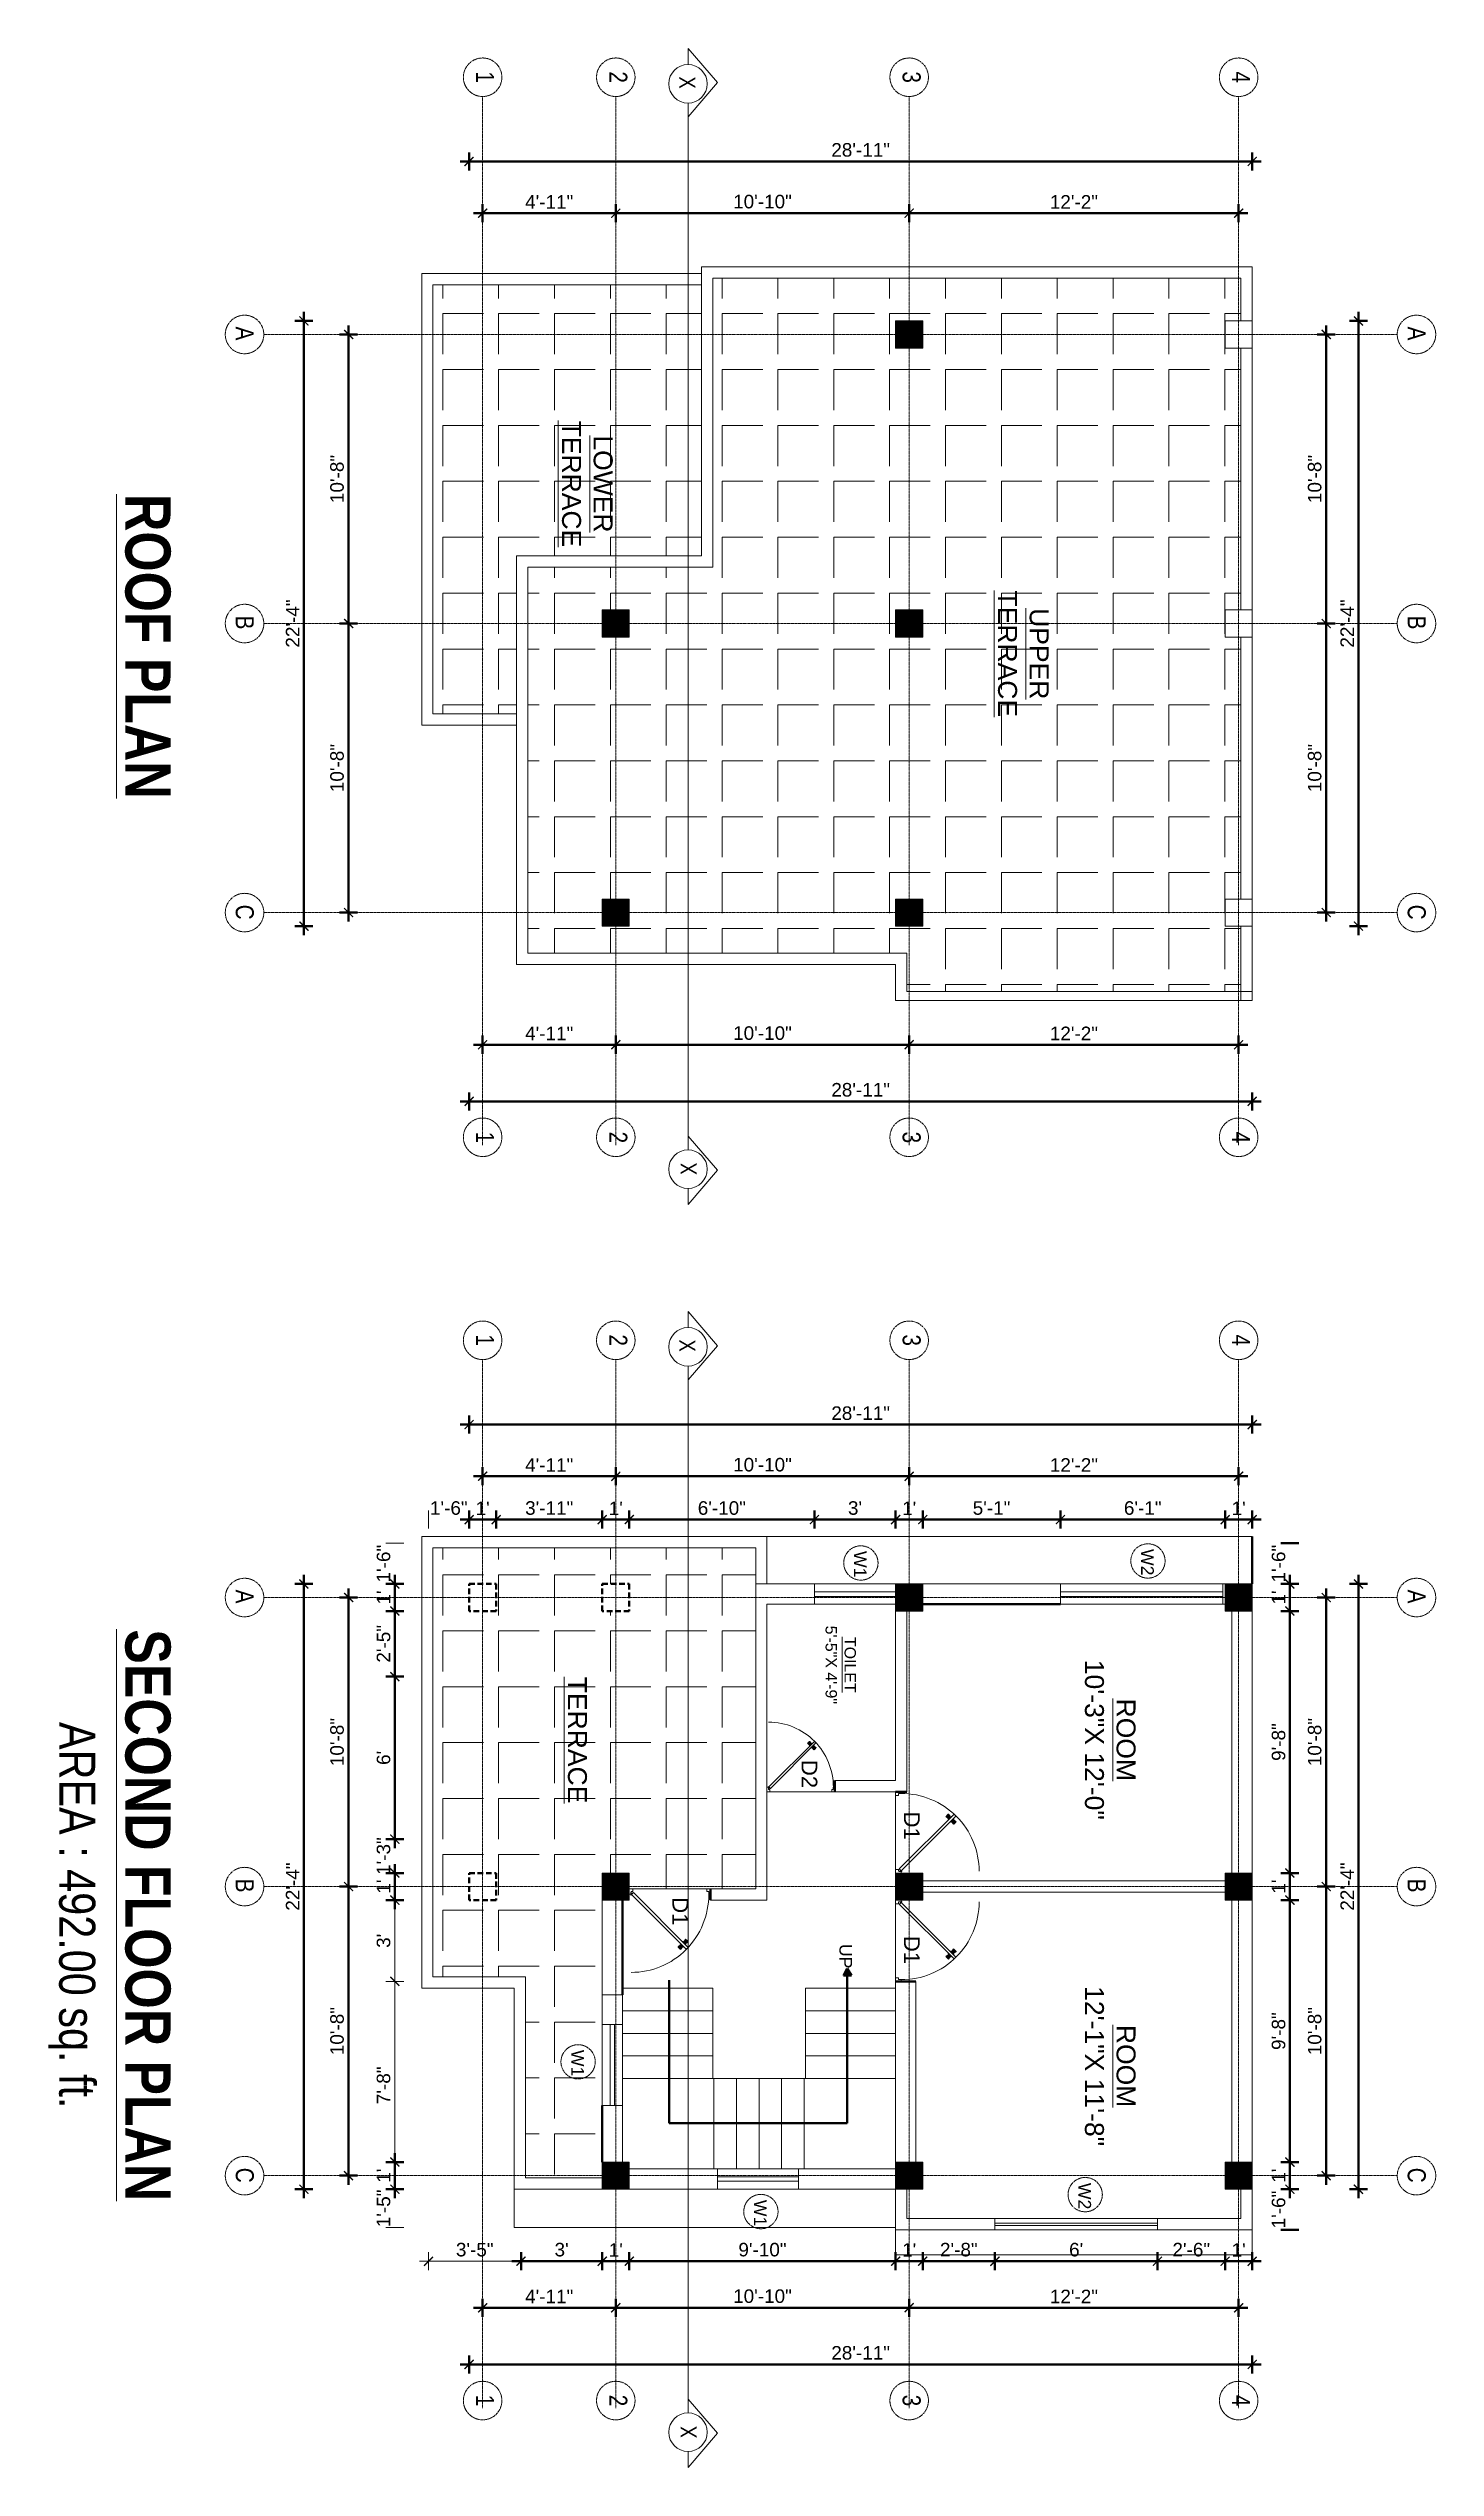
# Model space of a CAD drawing. Header units: inches. Extents: x 141029 to 166402, y -23568 to -18036.
# Drawn here: x 162498 to 163113, y -20900 to -19829 of the extents above; entities that cross this region are included whole.
import ezdxf

# ---------------------------------------------------------------- set-up
doc = ezdxf.new("R2010")
doc.units = ezdxf.units.IN
doc.header["$LTSCALE"] = 0.5
doc.header["$MEASUREMENT"] = 0
doc.header["$PDMODE"] = 66
doc.linetypes.add('CENTER', pattern=[2, 1.25, -0.25, 0.25, -0.25])
doc.linetypes.add('HIDDEN', pattern=[0.375, 0.25, -0.125])
for name, color, linetype, lineweight in [('Annotate-Lite.w', 177, 'Continuous', 9), ('Annotations-Bold.w', 177, 'Continuous', 13), ('DOOR & WIN', 1, 'Continuous', 25), ('PUERTAS', 7, 'Continuous', 9), ('TEXT', 220, 'Continuous', 9), ('Text-100.w', 254, 'Continuous', 9), ('wall', 1, 'Continuous', 40)]:
    doc.layers.add(name, color=color, linetype=linetype, lineweight=lineweight)
doc.styles.add('ARAIL', font='ARIALN.TTF')
doc.styles.add('arial', font='arial.ttf')
doc.styles.add('DIMTEXT', font='arial.ttf', dxfattribs={"height": 6})
doc.styles.add('gaurav', font='arial.ttf')
doc.styles.get("Standard").update_dxf_attribs({"font": 'arial.ttf'})
doc.dimstyles.new('1 by 96', dxfattribs={"dimtxt": 6, "dimasz": 4, "dimexe": 4, "dimexo": 4, "dimgap": 2, "dimtad": 1, "dimdec": 0, "dimzin": 0, "dimdsep": 46, "dimlunit": 4, "dimtxsty": 'Standard', "dimblk": 'ARCHTICK', "dimcen": 0, "dimdle": 4, "dimadec": 0, "dimazin": 0, "dimtfac": 1, "dimtdec": 0, "dimtix": 1, "dimtofl": 0, "dimtmove": 1, "dimatfit": 3, "dimldrblk": 'ARCHTICK', "dimfxl": 4, "dimfxlon": 1, "dimtolj": 1, "dimtzin": 0, "dimlwd": -1, "dimlwe": -1, "dimarcsym": 0})

msp = doc.modelspace()

# ---------------------------------------------------------------- texts
at = {"layer": 'Annotations-Bold.w', "color": 0, "linetype": 'CENTER', "ltscale": 0.3, "attachment_point": 1, "rotation": 270}
for s, width, insert, char_height, style in [('2', 6.539, (162755, -19839.2), 8, 'ARAIL'), ('3', 6.539, (162885, -19839.2), 8, 'ARAIL'), ('4', 6.539, (163031, -19839.2), 8, 'ARAIL'), ('1', 6.539, (162696, -19839.2), 8, 'ARAIL'), ('A', 6.539, (162589.5, -19952.2), 8, 'ARAIL'), ('A', 6.539, (163108.8, -19952.2), 8, 'ARAIL'), ('B', 6.539, (162589.5, -20080.2), 8, 'ARAIL'), ('B', 6.539, (163108.8, -20080.2), 8, 'ARAIL'), ('C', 6.539, (162589.5, -20208.2), 8, 'ARAIL'), ('C', 6.539, (163108.8, -20208.2), 8, 'ARAIL'), ('1', 6.539, (162696, -20308.7), 8, 'ARAIL'), ('2', 6.539, (162755, -20308.7), 8, 'ARAIL'), ('3', 6.539, (162885, -20308.7), 8, 'ARAIL'), ('4', 6.539, (163031, -20308.7), 8, 'ARAIL'), ('1', 6.539, (162696, -20398.5), 8, 'ARAIL'), ('2', 6.539, (162755, -20398.5), 8, 'ARAIL'), ('3', 6.539, (162885, -20398.5), 8, 'ARAIL'), ('4', 6.539, (163031, -20398.5), 8, 'ARAIL'), ('W1', 8, (162861, -20494.4), 5.6, 'gaurav'), ('W2', 8, (162988.3, -20493.5), 5.6, 'gaurav'), ('A', 6.539, (162589.5, -20511.5), 8, 'ARAIL'), ('A', 6.539, (163108.8, -20511.5), 8, 'ARAIL'), ('B', 6.539, (162589.5, -20639.5), 8, 'ARAIL'), ('B', 6.539, (163108.8, -20639.5), 8, 'ARAIL'), ('UP', 8, (162854.6, -20668.4), 5.6, 'gaurav'), ('W1', 8, (162735.8, -20715.3), 5.6, 'gaurav'), ('C', 6.539, (162589.5, -20767.5), 8, 'ARAIL'), ('C', 6.539, (163108.8, -20767.5), 8, 'ARAIL'), ('W1', 8, (162816.8, -20781.7), 5.6, 'gaurav'), ('W2', 8, (162960.5, -20774.2), 5.6, 'gaurav'), ('4', 6.539, (163031, -20868), 8, 'ARAIL'), ('1', 6.539, (162696, -20868), 8, 'ARAIL'), ('2', 6.539, (162755, -20868), 8, 'ARAIL'), ('3', 6.539, (162885, -20868), 8, 'ARAIL')]:
    msp.add_mtext_dynamic_manual_height_columns(s, width=width, gutter_width=100, heights=[0], dxfattribs=dict(at, insert=insert, char_height=char_height, style=style))
at = {"layer": 'Annotations-Bold.w', "color": 0, "linetype": 'CENTER', "ltscale": 0.3, "attachment_point": 2, "rotation": 270, "style": 'gaurav'}
for s, insert, char_height, width in [('{\\LLOWER\\PTERRACE}', (162748.5, -20021.9), 8.4, 77.271), ('{\\LUPPER\\PTERRACE}', (162941.7, -20097.1), 8.4, 77.271), ('{\\LTOILET\\P}5\'-5"X 4\'-9"', (162856.3, -20544.8), 5.04, 46.363), ('{\\LROOM\\P}10\'-3"X 12\'-0"', (162980.2, -20578), 8.4, 77.271), ('{\\LTERRACE}', (162737.1, -20578.1), 8.4, 77.271), ('{\\LROOM\\P}12\'-1"X 11\'-8"', (162980.2, -20722.5), 8.4, 77.271)]:
    msp.add_mtext(s, dxfattribs=dict(at, insert=insert, char_height=char_height, width=width))
at = {"layer": 'TEXT', "style": 'DIMTEXT'}
for s, p in [('D2', (162832.2, -20586.9)), ('D1', (162877.6, -20609.8)), ('D1', (162775, -20647.7)), ('D1', (162877.6, -20664.8))]:
    msp.add_text(s, height=7, rotation=270, dxfattribs=at).set_placement(p)
at = {"layer": 'TEXT', "char_height": 7.2, "style": 'ARAIL'}
for insert, attachment_point, rotation in [((162778, -19841.4), 7, 270), ((162785.8, -20322.4), 9, 90), ((162778, -20400.7), 7, 270), ((162785.8, -20881.8), 9, 90)]:
    msp.add_mtext_dynamic_manual_height_columns('X', width=125.465, gutter_width=90, heights=[0], dxfattribs=dict(at, insert=insert, attachment_point=attachment_point, rotation=rotation))
at = {"layer": 'Text-100.w', "char_height": 20, "width": 569.102, "attachment_point": 2, "rotation": 270, "style": 'arial'}
for s, insert in [('\\A1;{\\fArial Narrow|b1|i0|c0|p34;\\LROOF PLAN}', (162552.6, -20093.8)), ('\\A1;{\\fArial Narrow|b1|i0|c0|p34;\\LSECOND FLOOR PLAN\\P\\fArial Narrow|b0|i0|c0|p34;\\H0.8x;\\lAREA : 492.00 sq. ft.}', (162552.6, -20655.7))]:
    msp.add_mtext(s, dxfattribs=dict(at, insert=insert))

# ---------------------------------------------------------------- blocks, each defined once
blk = doc.blocks.new('2ft6in')
at = {"layer": 'PUERTAS', "color": 2}
for p, q in [((0.8, 2.1), (21, 22.3)), ((21.7, 21.6), (1.5, 1.4)), ((18.3, 21.8), (18.3, 21.8)), ((21.7, 21.6), (21, 22.3)), ((21.2, 18.9), (21.2, 18.9)), ((0, 2), (0, 0)), ((0.6, 2), (0, 2)), ((1.3, 0), (0, 0)), ((0.6, 1.3), (0.6, 2)), ((0.7, 1.3), (0.6, 1.3)), ((0.7, 1.3), (0.7, 2)), ((0.7, 1), (0.7, 1.3)), ((1.3, 1), (0.7, 1)), ((1.4, 1.6), (0.8, 2.1)), ((1.3, 1.5), (0.8, 2.1)), ((1.4, 1.6), (1.3, 1.5)), ((1.5, 1.4), (1.3, 1.5)), ((1.3, 0), (1.3, 1)), ((28.7, 0), (28.7, 1)), ((28.7, 1), (29.3, 1)), ((28.7, 0), (30, 0)), ((29.3, 1), (29.3, 2)), ((29.3, 2), (30, 2)), ((30, 0), (30, 2))]:
    blk.add_line(p, q, dxfattribs=at)
at = {"layer": 'PUERTAS', "color": 1}
for p, q in [((18.1, 21.5), (18.5, 21.9)), ((18.1, 21.4), (18.5, 21.9)), ((18.1, 21.5), (18.1, 21.5)), ((18.9, 22.3), (18.5, 21.9)), ((18.8, 22.2), (18.5, 21.9)), ((18.8, 22.2), (18.8, 22.2)), ((19.5, 21.6), (19, 22.3)), ((19.5, 21.5), (19.2, 21.2)), ((20.1, 21.5), (19.7, 21.2)), ((20.2, 21.5), (20.2, 21.5)), ((18.7, 20.8), (18.1, 21.3)), ((18.8, 20.8), (19.2, 21.2)), ((18.8, 20.2), (19.1, 20.6)), ((18.9, 20.1), (18.8, 20.1)), ((18.9, 20.9), (18.9, 20.9)), ((19, 20.9), (19.2, 21.1)), ((19.1, 20.8), (19, 20.9)), ((19.1, 20.8), (19.3, 21)), ((19.1, 20.7), (19.1, 20.7)), ((19.1, 20.6), (19.1, 20.6)), ((19.5, 21.3), (19.2, 21.1)), ((19.5, 21.2), (19.3, 21)), ((19.4, 21.4), (19.5, 21.4)), ((19.5, 21.2), (19.4, 21.3)), ((19.5, 19.4), (19.5, 19.4)), ((19.6, 21.2), (19.6, 21.2)), ((19.6, 19.4), (20, 19.7)), ((19.7, 21.2), (19.7, 21.2)), ((20, 19.7), (20, 19.7)), ((20.1, 19.7), (20.1, 19.7)), ((20.2, 19.7), (20.4, 19.9)), ((20.2, 19.4), (20.6, 19.8)), ((20.2, 19.7), (20.3, 19.6)), ((20.2, 19.3), (20.8, 18.6)), ((20.3, 19.6), (20.5, 19.8)), ((20.3, 19.5), (20.3, 19.5)), ((20.6, 20.1), (20.4, 19.9)), ((20.7, 20), (20.5, 19.8)), ((20.7, 20.2), (20.6, 20.2)), ((20.9, 20.1), (20.6, 19.8)), ((20.6, 20.1), (20.7, 20)), ((20.9, 20.7), (20.7, 20.3)), ((20.7, 20.3), (20.7, 20.3)), ((20.8, 20), (20.8, 20)), ((20.9, 20.8), (20.9, 20.8)), ((20.9, 18.6), (21.3, 19.1)), ((20.9, 18.7), (21.3, 19)), ((20.9, 18.7), (20.9, 18.7)), ((21, 20.1), (21.7, 19.6)), ((21.7, 19.5), (21.3, 19.1)), ((21.7, 19.4), (21.3, 19)), ((21.6, 19.4), (21.7, 19.4))]:
    blk.add_line(p, q, dxfattribs=at)
at = {"layer": 'PUERTAS', "color": 8}
for p, q in [((18.9, 20.8), (18.1, 21.5)), ((19, 20.9), (18.2, 21.6)), ((18.4, 21.9), (18.3, 21.8)), ((19.1, 21), (18.3, 21.7)), ((18.4, 21.9), (18.6, 22)), ((18.6, 22), (18.6, 22)), ((19.3, 21.3), (18.6, 22)), ((19.4, 21.4), (18.8, 22.1)), ((19.6, 21.5), (18.9, 22.3)), ((19.5, 21.5), (18.9, 22.3)), ((18.8, 20.8), (18, 21.4)), ((18.9, 20.3), (19.2, 20.7)), ((19.1, 20.8), (19, 20.9)), ((19.2, 20.9), (19.1, 21)), ((19.1, 20.8), (19.1, 20.9)), ((19.1, 20.4), (19.3, 20.8)), ((19.3, 20.9), (19.2, 21)), ((19.4, 21.1), (19.3, 21.2)), ((19.3, 20.6), (19.3, 20.8)), ((19.5, 21.2), (19.4, 21.3)), ((19.5, 21.2), (19.4, 21.3)), ((19.5, 21.1), (19.4, 21.2)), ((19.4, 20.8), (19.4, 20.9)), ((19.6, 20.9), (19.4, 20.9)), ((19.7, 21.1), (19.5, 21)), ((20.1, 21.4), (19.6, 21.1)), ((19.9, 21.2), (19.6, 21.1)), ((19.7, 19.5), (20.1, 19.8)), ((19.9, 19.7), (20.2, 19.8)), ((20.1, 19.9), (20.3, 19.9)), ((20.2, 20), (20.3, 20)), ((20.2, 19.7), (20.3, 19.6)), ((20.2, 19.7), (20.3, 19.6)), ((20.2, 19.4), (20.9, 18.7)), ((20.2, 19.4), (20.8, 18.6)), ((20.3, 20.1), (20.4, 20)), ((20.3, 19.8), (20.4, 19.7)), ((20.3, 19.5), (21, 18.8)), ((20.5, 20.3), (20.4, 20.1)), ((20.4, 19.8), (20.4, 19.7)), ((20.7, 20.5), (20.5, 20.2)), ((20.5, 20), (20.6, 19.9)), ((20.5, 19.6), (21.1, 18.9)), ((20.8, 20.6), (20.6, 20.2)), ((20.6, 20.1), (20.7, 20)), ((20.6, 20.1), (20.7, 20)), ((20.6, 20), (20.7, 20)), ((20.7, 19.9), (21.4, 19.2)), ((20.8, 20), (21.6, 19.3)), ((20.9, 20.1), (21.7, 19.5)), ((21, 20.1), (21.7, 19.5)), ((21.3, 19), (21.2, 18.9)), ((21.3, 19), (21.4, 19.1)), ((21.4, 19.2), (21.4, 19.1)), ((0, 0), (30, 0))]:
    blk.add_line(p, q, dxfattribs=at)
at = {"layer": 'PUERTAS', "color": 2}
for radius in [0.129, 0.0627]:
    blk.add_circle((0.7, 2.1), radius, dxfattribs=at)
at = {"layer": 'PUERTAS', "color": 8}
blk.add_arc((0.7, 2.1), 28.7, 359.7285, 90.0333, dxfattribs=at)
at = {"layer": 'PUERTAS', "color": 1}
for centre, start, end in [((18.9, 22.2), 38.9236, 135), ((19.5, 21.6), 315, 38.9236), ((20.2, 21.4), 45, 135), ((18.8, 20.8), 231.0764, 315), ((18.9, 20.2), 135, 225), ((19, 20.9), 225, 315), ((19.2, 20.7), 135, 219.7428), ((19.1, 20.6), 315, 39.7428), ((19.4, 21.4), 315, 45), ((19.6, 21.2), 50.2572, 135), ((19.6, 19.5), 225, 315), ((19.7, 21.3), 230.2572, 315), ((20.1, 19.6), 50.2572, 135), ((20.2, 19.7), 230.2572, 315), ((20.3, 19.4), 135, 218.9236), ((20.4, 19.5), 135, 225), ((20.7, 20.3), 135, 219.7428), ((20.6, 20.2), 315, 39.7428), ((20.8, 20), 45, 135), ((20.8, 18.7), 218.9236, 315), ((20.9, 20.7), 315, 45), ((21, 20.1), 51.0764, 135), ((21.7, 19.5), 315, 51.0764)]:
    blk.add_arc(centre, 0.0667, start, end, dxfattribs=at)
blk = doc.blocks.new('*U216')
at = {"color": 3}
blk.add_blockref('2ft6in', (0, 0), dxfattribs=at)
blk = doc.blocks.new('3ft')
at = {"layer": 'PUERTAS', "color": 6}
for p, q in [((1, 2.5), (25.2, 26.7)), ((26, 25.9), (1.8, 1.6)), ((26, 25.9), (25.2, 26.7)), ((0, 2.4), (0, 0)), ((0.7, 2.4), (0, 2.4)), ((1.6, 0), (0, 0)), ((0.7, 1.5), (0.7, 2.4)), ((0.8, 1.5), (0.7, 1.5)), ((0.8, 1.5), (0.8, 2.4)), ((0.8, 1.2), (0.8, 1.5)), ((1.6, 1.2), (0.8, 1.2)), ((1.6, 1.8), (0.9, 2.5)), ((1.6, 1.9), (1, 2.5)), ((1.6, 1.9), (1.6, 1.8)), ((1.8, 1.6), (1.6, 1.8)), ((1.6, 0), (1.6, 1.2)), ((34.4, 0), (34.4, 1.2)), ((34.4, 1.2), (35.2, 1.2)), ((34.4, 0), (36, 0)), ((35.2, 1.2), (35.2, 2.4)), ((35.2, 2.4), (36, 2.4)), ((36, 0), (36, 2.4))]:
    blk.add_line(p, q, dxfattribs=at)
at = {"layer": 'PUERTAS', "color": 8}
for p, q in [((22.6, 24.9), (21.6, 25.7)), ((22.6, 25), (21.7, 25.7)), ((22.7, 25.1), (21.8, 25.9)), ((22.1, 26.3), (22, 26.1)), ((22.9, 25.2), (22, 26.1)), ((22.1, 26.3), (22.3, 26.4)), ((22.3, 26.4), (22.3, 26.4)), ((23.2, 25.5), (22.3, 26.4)), ((23.3, 25.7), (22.5, 26.6)), ((23.5, 25.8), (22.7, 26.8)), ((23.4, 25.8), (22.7, 26.7)), ((22.7, 24.3), (23, 24.8)), ((23, 25), (22.8, 25.1)), ((23, 25), (22.9, 25.2)), ((23, 25), (22.9, 25.1)), ((22.9, 24.5), (23.1, 24.9)), ((23.1, 25.1), (23, 25.2)), ((23.1, 24.8), (23.2, 25)), ((23.3, 25.3), (23.2, 25.4)), ((23.4, 25.4), (23.3, 25.6)), ((23.4, 25.4), (23.3, 25.5)), ((23.4, 25.4), (23.3, 25.5)), ((23.3, 24.9), (23.3, 25.1)), ((23.5, 25.1), (23.3, 25.1)), ((23.6, 25.3), (23.4, 25.2)), ((23.9, 25.5), (23.5, 25.3)), ((24.1, 25.7), (23.6, 25.4)), ((23.6, 23.4), (24.1, 23.7)), ((23.8, 23.6), (24.2, 23.8)), ((24.1, 23.8), (24.3, 23.9)), ((24.2, 24), (24.4, 24)), ((24.2, 23.3), (25, 22.3)), ((24.3, 23.7), (24.4, 23.6)), ((24.3, 23.7), (24.5, 23.6)), ((24.3, 23.6), (24.4, 23.5)), ((24.3, 23.3), (25.1, 22.4)), ((24.4, 24.2), (24.4, 24)), ((24.4, 23.8), (24.5, 23.7)), ((24.4, 23.4), (25.2, 22.5)), ((24.6, 24.3), (24.5, 24.1)), ((24.5, 23.6), (25.4, 22.7)), ((24.8, 24.6), (24.6, 24.2)), ((24.6, 24), (24.7, 23.9)), ((25, 24.8), (24.7, 24.3)), ((24.7, 24.1), (24.8, 23.9)), ((24.7, 24.1), (24.8, 24)), ((24.8, 24.1), (24.9, 24)), ((24.8, 23.8), (25.7, 23)), ((25, 24), (25.9, 23.2)), ((25.1, 24.2), (26.1, 23.4)), ((25.1, 24.1), (26, 23.3)), ((25.6, 22.8), (25.4, 22.7)), ((25.6, 22.8), (25.7, 23)), ((25.7, 23), (25.7, 23)), ((0, 0), (36, 0))]:
    blk.add_line(p, q, dxfattribs=at)
at = {"layer": 'PUERTAS', "color": 1}
for p, q in [((21.7, 25.8), (22.1, 26.3)), ((21.7, 25.7), (22.2, 26.2)), ((21.7, 25.8), (21.7, 25.8)), ((22.5, 25), (21.7, 25.6)), ((22.6, 26.7), (22.1, 26.3)), ((22.7, 26.7), (22.2, 26.2)), ((22.6, 26.7), (22.6, 26.7)), ((22.6, 25), (23, 25.4)), ((22.6, 24.3), (22.9, 24.7)), ((22.6, 24.1), (22.6, 24.1)), ((22.7, 25.1), (22.7, 25.1)), ((23.4, 25.9), (22.8, 26.7)), ((22.8, 25.1), (23.1, 25.3)), ((22.9, 25), (22.8, 25.1)), ((22.9, 24.9), (23.2, 25.2)), ((22.9, 24.8), (22.9, 24.8)), ((22.9, 24.7), (22.9, 24.7)), ((23.4, 25.8), (23, 25.4)), ((23.3, 25.6), (23.1, 25.3)), ((23.5, 25.5), (23.2, 25.2)), ((23.3, 25.7), (23.3, 25.7)), ((23.4, 25.5), (23.3, 25.6)), ((23.4, 23.3), (23.4, 23.3)), ((23.6, 25.5), (23.6, 25.5)), ((23.6, 23.3), (24, 23.6)), ((24.1, 25.8), (23.7, 25.5)), ((23.7, 25.5), (23.7, 25.5)), ((24, 23.6), (24, 23.6)), ((24.1, 23.6), (24.1, 23.6)), ((24.3, 25.8), (24.3, 25.8)), ((24.3, 23.6), (24.5, 23.9)), ((24.3, 23.3), (24.7, 23.7)), ((24.3, 23.6), (24.4, 23.5)), ((24.3, 23.2), (24.9, 22.4)), ((24.4, 23.5), (24.6, 23.8)), ((24.4, 23.4), (24.4, 23.4)), ((24.8, 24.1), (24.5, 23.9)), ((24.9, 24), (24.6, 23.8)), ((25.1, 24.1), (24.7, 23.7)), ((25.1, 24.8), (24.8, 24.4)), ((24.8, 24.4), (24.8, 24.4)), ((24.8, 24.3), (24.8, 24.3)), ((24.8, 24.1), (24.9, 24)), ((25, 24), (25, 24)), ((25, 22.4), (25.5, 22.9)), ((25.1, 25), (25.1, 25)), ((25.1, 22.4), (25.6, 22.8)), ((25.1, 22.4), (25.1, 22.4)), ((25.2, 24.1), (26, 23.5)), ((26, 23.4), (25.5, 22.9)), ((26, 23.3), (25.6, 22.8)), ((26, 23.3), (26, 23.3))]:
    blk.add_line(p, q, dxfattribs=at)
at = {"layer": 'PUERTAS', "color": 2}
for p, q in [((22, 26.1), (22, 26.1)), ((25.4, 22.7), (25.4, 22.7))]:
    blk.add_line(p, q, dxfattribs=at)
at = {"layer": 'PUERTAS', "color": 6}
for radius in [0.155, 0.0752]:
    blk.add_circle((0.8, 2.6), radius, dxfattribs=at)
blk.add_arc((0.8, 2.6), 34.4, 359.7285, 90.0333, dxfattribs=at)
at = {"layer": 'PUERTAS', "color": 1}
for centre, start, end in [((22.5, 25), 231.0764, 315), ((22.7, 24.2), 135, 225), ((22.7, 26.7), 38.9236, 135), ((22.8, 25.1), 225, 315), ((23, 24.9), 135, 219.7428), ((22.9, 24.8), 315, 39.7428), ((23.3, 25.6), 315, 45), ((23.4, 25.9), 315, 38.9236), ((23.5, 23.4), 225, 315), ((23.5, 25.4), 50.2572, 135), ((23.6, 25.5), 230.2572, 315), ((24.1, 23.6), 50.2572, 135), ((24.2, 25.7), 45, 135), ((24.2, 23.7), 230.2572, 315), ((24.3, 23.2), 135, 218.9236), ((24.4, 23.5), 135, 225), ((24.8, 24.3), 135, 219.7428), ((24.7, 24.2), 315, 39.7428), ((24.9, 24), 45, 135), ((25, 22.4), 218.9236, 315), ((25, 24.9), 315, 45), ((25.2, 24.1), 51.0764, 135), ((26, 23.4), 315, 51.0764)]:
    blk.add_arc(centre, 0.08, start, end, dxfattribs=at)
blk = doc.blocks.new('*U213')
at = {"color": 3, "xscale": -1}
blk.add_blockref('3ft', (42, 0), dxfattribs=at)
blk = doc.blocks.new('*U217')
at = {"color": 3}
blk.add_blockref('3ft', (0, 0), dxfattribs=at)
blk = doc.blocks.new('_ArchTick')
at = {"color": 0, "linetype": 'ByBlock', "const_width": 0.15}
blk.add_lwpolyline([(-0.5, -0.5), (0.5, 0.5)], dxfattribs=at)
blk = doc.blocks.new('*D927')
at = {"layer": 'Defpoints', "color": 0, "transparency": 16777216}
for p in [(163031.9, -20509), (163031.9, -20521), (163048.6, -20521)]:
    blk.add_point(p, dxfattribs=at)
at = {"layer": 'wall', "color": 0, "transparency": 16777216}
for p, q in [((163044.6, -20509), (163052.6, -20509)), ((163048.6, -20505), (163048.6, -20525)), ((163044.6, -20521), (163052.6, -20521))]:
    blk.add_line(p, q, dxfattribs=at)
at = {"layer": 'wall', "color": 0, "transparency": 16777216, "xscale": 4, "yscale": 4, "zscale": 4}
for p, rotation in [((163048.6, -20509), 90), ((163048.6, -20521), 270)]:
    blk.add_blockref('_ArchTick', p, dxfattribs=dict(at, rotation=rotation))
at = {"layer": 'wall', "color": 0, "transparency": 16777216, "insert": (163043.6, -20515), "char_height": 6, "attachment_point": 5, "rotation": 90}
blk.add_mtext("\\A1;1'", dxfattribs=at)
blk = doc.blocks.new('*D928')
at = {"layer": 'Defpoints', "color": 0, "transparency": 16777216}
for p in [(163031.9, -20521), (163031.9, -20637), (163048.6, -20637)]:
    blk.add_point(p, dxfattribs=at)
at = {"layer": 'wall', "color": 0, "transparency": 16777216}
for p, q in [((163044.6, -20521), (163052.6, -20521)), ((163048.6, -20517), (163048.6, -20641)), ((163044.6, -20637), (163052.6, -20637))]:
    blk.add_line(p, q, dxfattribs=at)
at = {"layer": 'wall', "color": 0, "transparency": 16777216, "xscale": 4, "yscale": 4, "zscale": 4}
for p, rotation in [((163048.6, -20521), 90), ((163048.6, -20637), 270)]:
    blk.add_blockref('_ArchTick', p, dxfattribs=dict(at, rotation=rotation))
at = {"layer": 'wall', "color": 0, "transparency": 16777216, "insert": (163043.6, -20579), "char_height": 6, "attachment_point": 5, "rotation": 90}
blk.add_mtext('\\A1;9\'-8"', dxfattribs=at)
blk = doc.blocks.new('*D929')
at = {"layer": 'Defpoints', "color": 0, "transparency": 16777216}
for p in [(163031.9, -20637), (163031.9, -20649), (163048.6, -20649)]:
    blk.add_point(p, dxfattribs=at)
at = {"layer": 'wall', "color": 0, "transparency": 16777216}
for p, q in [((163044.6, -20637), (163052.6, -20637)), ((163048.6, -20633), (163048.6, -20653)), ((163044.6, -20649), (163052.6, -20649))]:
    blk.add_line(p, q, dxfattribs=at)
at = {"layer": 'wall', "color": 0, "transparency": 16777216, "xscale": 4, "yscale": 4, "zscale": 4}
for p, rotation in [((163048.6, -20637), 90), ((163048.6, -20649), 270)]:
    blk.add_blockref('_ArchTick', p, dxfattribs=dict(at, rotation=rotation))
at = {"layer": 'wall', "color": 0, "transparency": 16777216, "insert": (163043.6, -20643), "char_height": 6, "attachment_point": 5, "rotation": 90}
blk.add_mtext("\\A1;1'", dxfattribs=at)
blk = doc.blocks.new('*D930')
at = {"layer": 'Defpoints', "color": 0, "transparency": 16777216}
for p in [(163031.9, -20649), (163031.9, -20765), (163048.6, -20765)]:
    blk.add_point(p, dxfattribs=at)
at = {"layer": 'wall', "color": 0, "transparency": 16777216}
for p, q in [((163044.6, -20649), (163052.6, -20649)), ((163048.6, -20645), (163048.6, -20769)), ((163044.6, -20765), (163052.6, -20765))]:
    blk.add_line(p, q, dxfattribs=at)
at = {"layer": 'wall', "color": 0, "transparency": 16777216, "xscale": 4, "yscale": 4, "zscale": 4}
for p, rotation in [((163048.6, -20649), 90), ((163048.6, -20765), 270)]:
    blk.add_blockref('_ArchTick', p, dxfattribs=dict(at, rotation=rotation))
at = {"layer": 'wall', "color": 0, "transparency": 16777216, "insert": (163043.6, -20707), "char_height": 6, "attachment_point": 5, "rotation": 90}
blk.add_mtext('\\A1;9\'-8"', dxfattribs=at)
blk = doc.blocks.new('*D931')
at = {"layer": 'Defpoints', "color": 0, "transparency": 16777216}
for p in [(163031.9, -20765), (163031.9, -20777), (163048.6, -20777)]:
    blk.add_point(p, dxfattribs=at)
at = {"layer": 'wall', "color": 0, "transparency": 16777216}
for p, q in [((163048.6, -20761), (163048.6, -20781)), ((163044.6, -20765), (163052.6, -20765)), ((163044.6, -20777), (163052.6, -20777))]:
    blk.add_line(p, q, dxfattribs=at)
at = {"layer": 'wall', "color": 0, "transparency": 16777216, "xscale": 4, "yscale": 4, "zscale": 4}
for p, rotation in [((163048.6, -20765), 90), ((163048.6, -20777), 270)]:
    blk.add_blockref('_ArchTick', p, dxfattribs=dict(at, rotation=rotation))
at = {"layer": 'wall', "color": 0, "transparency": 16777216, "insert": (163043.6, -20771), "char_height": 6, "attachment_point": 5, "rotation": 90}
blk.add_mtext("\\A1;1'", dxfattribs=at)
blk = doc.blocks.new('*D932')
at = {"layer": 'Defpoints', "color": 0, "transparency": 16777216}
for p in [(163031.9, -20515), (163031.9, -20643), (163064.7, -20643)]:
    blk.add_point(p, dxfattribs=at)
at = {"layer": 'wall', "color": 0, "transparency": 16777216}
for p, q in [((163064.7, -20511), (163064.7, -20647)), ((163060.7, -20515), (163068.7, -20515)), ((163060.7, -20643), (163068.7, -20643))]:
    blk.add_line(p, q, dxfattribs=at)
at = {"layer": 'wall', "color": 0, "transparency": 16777216, "xscale": 4, "yscale": 4, "zscale": 4}
for p, rotation in [((163064.7, -20515), 90), ((163064.7, -20643), 270)]:
    blk.add_blockref('_ArchTick', p, dxfattribs=dict(at, rotation=rotation))
at = {"layer": 'wall', "color": 0, "transparency": 16777216, "insert": (163059.6, -20579), "char_height": 6, "attachment_point": 5, "rotation": 90}
blk.add_mtext('\\A1;10\'-8"', dxfattribs=at)
blk = doc.blocks.new('*D933')
at = {"layer": 'Defpoints', "color": 0, "transparency": 16777216}
for p in [(163031.9, -20643), (163031.9, -20771), (163064.7, -20771)]:
    blk.add_point(p, dxfattribs=at)
at = {"layer": 'wall', "color": 0, "transparency": 16777216}
for p, q in [((163060.7, -20643), (163068.7, -20643)), ((163064.7, -20639), (163064.7, -20775)), ((163060.7, -20771), (163068.7, -20771))]:
    blk.add_line(p, q, dxfattribs=at)
at = {"layer": 'wall', "color": 0, "transparency": 16777216, "xscale": 4, "yscale": 4, "zscale": 4}
for p, rotation in [((163064.7, -20643), 90), ((163064.7, -20771), 270)]:
    blk.add_blockref('_ArchTick', p, dxfattribs=dict(at, rotation=rotation))
at = {"layer": 'wall', "color": 0, "transparency": 16777216, "insert": (163059.6, -20707), "char_height": 6, "attachment_point": 5, "rotation": 90}
blk.add_mtext('\\A1;10\'-8"', dxfattribs=at)
blk = doc.blocks.new('*D934')
at = {"layer": 'Defpoints', "color": 0, "transparency": 16777216}
for p in [(163031.9, -20509), (163031.9, -20777), (163079, -20777)]:
    blk.add_point(p, dxfattribs=at)
at = {"layer": 'wall', "color": 0, "transparency": 16777216}
for p, q in [((163075, -20509), (163083, -20509)), ((163079, -20505), (163079, -20781)), ((163075, -20777), (163083, -20777))]:
    blk.add_line(p, q, dxfattribs=at)
at = {"layer": 'wall', "color": 0, "transparency": 16777216, "xscale": 4, "yscale": 4, "zscale": 4}
for p, rotation in [((163079, -20509), 90), ((163079, -20777), 270)]:
    blk.add_blockref('_ArchTick', p, dxfattribs=dict(at, rotation=rotation))
at = {"layer": 'wall', "color": 0, "transparency": 16777216, "insert": (163074, -20643), "char_height": 6, "attachment_point": 5, "rotation": 90}
blk.add_mtext('\\A1;22\'-4"', dxfattribs=at)
blk = doc.blocks.new('*D935')
at = {"layer": 'Defpoints', "color": 0, "transparency": 16777216}
for p in [(163019.9, -20480.5), (163019.9, -20509), (163031.9, -20509)]:
    blk.add_point(p, dxfattribs=at)
at = {"layer": 'wall', "color": 0, "transparency": 16777216}
for p, q in [((163035.9, -20480.5), (163015.9, -20480.5)), ((163019.9, -20484.5), (163019.9, -20476.5)), ((163031.9, -20484.5), (163031.9, -20476.5))]:
    blk.add_line(p, q, dxfattribs=at)
at = {"layer": 'wall', "color": 0, "transparency": 16777216, "xscale": 4, "yscale": 4, "zscale": 4, "rotation": 180}
blk.add_blockref('_ArchTick', (163019.9, -20480.5), dxfattribs=at)
at = {"layer": 'wall', "color": 0, "transparency": 16777216, "xscale": 4, "yscale": 4, "zscale": 4}
blk.add_blockref('_ArchTick', (163031.9, -20480.5), dxfattribs=at)
at = {"layer": 'wall', "color": 0, "transparency": 16777216, "insert": (163025.9, -20475.5), "char_height": 6, "attachment_point": 5}
blk.add_mtext("\\A1;1'", dxfattribs=at)
blk = doc.blocks.new('*D936')
at = {"layer": 'Defpoints', "color": 0, "transparency": 16777216}
for p in [(162946.9, -20480.5), (162946.9, -20509), (163019.9, -20509)]:
    blk.add_point(p, dxfattribs=at)
at = {"layer": 'wall', "color": 0, "transparency": 16777216}
for p, q in [((163023.9, -20480.5), (162942.9, -20480.5)), ((162946.9, -20484.5), (162946.9, -20476.5)), ((163019.9, -20484.5), (163019.9, -20476.5))]:
    blk.add_line(p, q, dxfattribs=at)
at = {"layer": 'wall', "color": 0, "transparency": 16777216, "xscale": 4, "yscale": 4, "zscale": 4, "rotation": 180}
blk.add_blockref('_ArchTick', (162946.9, -20480.5), dxfattribs=at)
at = {"layer": 'wall', "color": 0, "transparency": 16777216, "xscale": 4, "yscale": 4, "zscale": 4}
blk.add_blockref('_ArchTick', (163019.9, -20480.5), dxfattribs=at)
at = {"layer": 'wall', "color": 0, "transparency": 16777216, "insert": (162983.4, -20475.4), "char_height": 6, "attachment_point": 5}
blk.add_mtext('\\A1;6\'-1"', dxfattribs=at)
blk = doc.blocks.new('*D937')
at = {"layer": 'Defpoints', "color": 0, "transparency": 16777216}
for p in [(162885.9, -20480.5), (162885.9, -20509), (162946.9, -20509)]:
    blk.add_point(p, dxfattribs=at)
at = {"layer": 'wall', "color": 0, "transparency": 16777216}
for p, q in [((162950.9, -20480.5), (162881.9, -20480.5)), ((162885.9, -20484.5), (162885.9, -20476.5)), ((162946.9, -20484.5), (162946.9, -20476.5))]:
    blk.add_line(p, q, dxfattribs=at)
at = {"layer": 'wall', "color": 0, "transparency": 16777216, "xscale": 4, "yscale": 4, "zscale": 4, "rotation": 180}
blk.add_blockref('_ArchTick', (162885.9, -20480.5), dxfattribs=at)
at = {"layer": 'wall', "color": 0, "transparency": 16777216, "xscale": 4, "yscale": 4, "zscale": 4}
blk.add_blockref('_ArchTick', (162946.9, -20480.5), dxfattribs=at)
at = {"layer": 'wall', "color": 0, "transparency": 16777216, "insert": (162916.4, -20475.4), "char_height": 6, "attachment_point": 5}
blk.add_mtext('\\A1;5\'-1"', dxfattribs=at)
blk = doc.blocks.new('*D938')
at = {"layer": 'Defpoints', "color": 0, "transparency": 16777216}
for p in [(162873.9, -20480.5), (162873.9, -20509), (162885.9, -20509)]:
    blk.add_point(p, dxfattribs=at)
at = {"layer": 'wall', "color": 0, "transparency": 16777216}
for p, q in [((162889.9, -20480.5), (162869.9, -20480.5)), ((162873.9, -20484.5), (162873.9, -20476.5)), ((162885.9, -20484.5), (162885.9, -20476.5))]:
    blk.add_line(p, q, dxfattribs=at)
at = {"layer": 'wall', "color": 0, "transparency": 16777216, "xscale": 4, "yscale": 4, "zscale": 4, "rotation": 180}
blk.add_blockref('_ArchTick', (162873.9, -20480.5), dxfattribs=at)
at = {"layer": 'wall', "color": 0, "transparency": 16777216, "xscale": 4, "yscale": 4, "zscale": 4}
blk.add_blockref('_ArchTick', (162885.9, -20480.5), dxfattribs=at)
at = {"layer": 'wall', "color": 0, "transparency": 16777216, "insert": (162879.9, -20475.5), "char_height": 6, "attachment_point": 5}
blk.add_mtext("\\A1;1'", dxfattribs=at)
blk = doc.blocks.new('*D939')
at = {"layer": 'Defpoints', "color": 0, "transparency": 16777216}
for p in [(162837.9, -20480.5), (162837.9, -20509), (162873.9, -20509)]:
    blk.add_point(p, dxfattribs=at)
at = {"layer": 'wall', "color": 0, "transparency": 16777216}
for p, q in [((162877.9, -20480.5), (162833.9, -20480.5)), ((162837.9, -20484.5), (162837.9, -20476.5)), ((162873.9, -20484.5), (162873.9, -20476.5))]:
    blk.add_line(p, q, dxfattribs=at)
at = {"layer": 'wall', "color": 0, "transparency": 16777216, "xscale": 4, "yscale": 4, "zscale": 4, "rotation": 180}
blk.add_blockref('_ArchTick', (162837.9, -20480.5), dxfattribs=at)
at = {"layer": 'wall', "color": 0, "transparency": 16777216, "xscale": 4, "yscale": 4, "zscale": 4}
blk.add_blockref('_ArchTick', (162873.9, -20480.5), dxfattribs=at)
at = {"layer": 'wall', "color": 0, "transparency": 16777216, "insert": (162855.9, -20475.4), "char_height": 6, "attachment_point": 5}
blk.add_mtext("\\A1;3'", dxfattribs=at)
blk = doc.blocks.new('*D940')
at = {"layer": 'Defpoints', "color": 0, "transparency": 16777216}
for p in [(162755.9, -20480.5), (162755.9, -20509), (162837.9, -20509)]:
    blk.add_point(p, dxfattribs=at)
at = {"layer": 'wall', "color": 0, "transparency": 16777216}
for p, q in [((162841.9, -20480.5), (162751.9, -20480.5)), ((162755.9, -20484.5), (162755.9, -20476.5)), ((162837.9, -20484.5), (162837.9, -20476.5))]:
    blk.add_line(p, q, dxfattribs=at)
at = {"layer": 'wall', "color": 0, "transparency": 16777216, "xscale": 4, "yscale": 4, "zscale": 4, "rotation": 180}
blk.add_blockref('_ArchTick', (162755.9, -20480.5), dxfattribs=at)
at = {"layer": 'wall', "color": 0, "transparency": 16777216, "xscale": 4, "yscale": 4, "zscale": 4}
blk.add_blockref('_ArchTick', (162837.9, -20480.5), dxfattribs=at)
at = {"layer": 'wall', "color": 0, "transparency": 16777216, "insert": (162796.9, -20475.4), "char_height": 6, "attachment_point": 5}
blk.add_mtext('\\A1;6\'-10"', dxfattribs=at)
blk = doc.blocks.new('*D941')
at = {"layer": 'Defpoints', "color": 0, "transparency": 16777216}
for p in [(162743.9, -20480.5), (162743.9, -20509), (162755.9, -20509)]:
    blk.add_point(p, dxfattribs=at)
at = {"layer": 'wall', "color": 0, "transparency": 16777216}
for p, q in [((162759.9, -20480.5), (162739.9, -20480.5)), ((162743.9, -20484.5), (162743.9, -20476.5)), ((162755.9, -20484.5), (162755.9, -20476.5))]:
    blk.add_line(p, q, dxfattribs=at)
at = {"layer": 'wall', "color": 0, "transparency": 16777216, "xscale": 4, "yscale": 4, "zscale": 4, "rotation": 180}
blk.add_blockref('_ArchTick', (162743.9, -20480.5), dxfattribs=at)
at = {"layer": 'wall', "color": 0, "transparency": 16777216, "xscale": 4, "yscale": 4, "zscale": 4}
blk.add_blockref('_ArchTick', (162755.9, -20480.5), dxfattribs=at)
at = {"layer": 'wall', "color": 0, "transparency": 16777216, "insert": (162749.9, -20475.5), "char_height": 6, "attachment_point": 5}
blk.add_mtext("\\A1;1'", dxfattribs=at)
blk = doc.blocks.new('*D942')
at = {"layer": 'Defpoints', "color": 0, "transparency": 16777216}
for p in [(162696.9, -20480.5), (162696.9, -20509), (162743.9, -20509)]:
    blk.add_point(p, dxfattribs=at)
at = {"layer": 'wall', "color": 0, "transparency": 16777216}
for p, q in [((162747.9, -20480.5), (162692.9, -20480.5)), ((162696.9, -20484.5), (162696.9, -20476.5)), ((162743.9, -20484.5), (162743.9, -20476.5))]:
    blk.add_line(p, q, dxfattribs=at)
at = {"layer": 'wall', "color": 0, "transparency": 16777216, "xscale": 4, "yscale": 4, "zscale": 4, "rotation": 180}
blk.add_blockref('_ArchTick', (162696.9, -20480.5), dxfattribs=at)
at = {"layer": 'wall', "color": 0, "transparency": 16777216, "xscale": 4, "yscale": 4, "zscale": 4}
blk.add_blockref('_ArchTick', (162743.9, -20480.5), dxfattribs=at)
at = {"layer": 'wall', "color": 0, "transparency": 16777216, "insert": (162720.4, -20475.4), "char_height": 6, "attachment_point": 5}
blk.add_mtext('\\A1;3\'-11"', dxfattribs=at)
blk = doc.blocks.new('*D943')
at = {"layer": 'Defpoints', "color": 0, "transparency": 16777216}
for p in [(162684.9, -20480.5), (162684.9, -20509), (162696.9, -20509)]:
    blk.add_point(p, dxfattribs=at)
at = {"layer": 'wall', "color": 0, "transparency": 16777216}
for p, q in [((162700.9, -20480.5), (162680.9, -20480.5)), ((162684.9, -20484.5), (162684.9, -20476.5)), ((162696.9, -20484.5), (162696.9, -20476.5))]:
    blk.add_line(p, q, dxfattribs=at)
at = {"layer": 'wall', "color": 0, "transparency": 16777216, "xscale": 4, "yscale": 4, "zscale": 4, "rotation": 180}
blk.add_blockref('_ArchTick', (162684.9, -20480.5), dxfattribs=at)
at = {"layer": 'wall', "color": 0, "transparency": 16777216, "xscale": 4, "yscale": 4, "zscale": 4}
blk.add_blockref('_ArchTick', (162696.9, -20480.5), dxfattribs=at)
at = {"layer": 'wall', "color": 0, "transparency": 16777216, "insert": (162690.9, -20475.5), "char_height": 6, "attachment_point": 5}
blk.add_mtext("\\A1;1'", dxfattribs=at)
blk = doc.blocks.new('*D944')
at = {"layer": 'Defpoints', "color": 0, "transparency": 16777216}
for p in [(162749.9, -20461.3), (162690.9, -20509), (162749.9, -20509)]:
    blk.add_point(p, dxfattribs=at)
at = {"layer": 'wall', "color": 0, "transparency": 16777216}
for p, q in [((162690.9, -20465.3), (162690.9, -20457.3)), ((162749.9, -20465.3), (162749.9, -20457.3)), ((162686.9, -20461.3), (162753.9, -20461.3))]:
    blk.add_line(p, q, dxfattribs=at)
at = {"layer": 'wall', "color": 0, "transparency": 16777216, "xscale": 4, "yscale": 4, "zscale": 4, "rotation": 180}
blk.add_blockref('_ArchTick', (162690.9, -20461.3), dxfattribs=at)
at = {"layer": 'wall', "color": 0, "transparency": 16777216, "xscale": 4, "yscale": 4, "zscale": 4}
blk.add_blockref('_ArchTick', (162749.9, -20461.3), dxfattribs=at)
at = {"layer": 'wall', "color": 0, "transparency": 16777216, "insert": (162720.4, -20456.3), "char_height": 6, "attachment_point": 5}
blk.add_mtext('\\A1;4\'-11"', dxfattribs=at)
blk = doc.blocks.new('*D945')
at = {"layer": 'Defpoints', "color": 0, "transparency": 16777216}
for p in [(162879.9, -20461.3), (162749.9, -20509), (162879.9, -20509)]:
    blk.add_point(p, dxfattribs=at)
at = {"layer": 'wall', "color": 0, "transparency": 16777216}
for p, q in [((162749.9, -20465.3), (162749.9, -20457.3)), ((162879.9, -20465.3), (162879.9, -20457.3)), ((162745.9, -20461.3), (162883.9, -20461.3))]:
    blk.add_line(p, q, dxfattribs=at)
at = {"layer": 'wall', "color": 0, "transparency": 16777216, "xscale": 4, "yscale": 4, "zscale": 4, "rotation": 180}
blk.add_blockref('_ArchTick', (162749.9, -20461.3), dxfattribs=at)
at = {"layer": 'wall', "color": 0, "transparency": 16777216, "xscale": 4, "yscale": 4, "zscale": 4}
blk.add_blockref('_ArchTick', (162879.9, -20461.3), dxfattribs=at)
at = {"layer": 'wall', "color": 0, "transparency": 16777216, "insert": (162814.9, -20456.2), "char_height": 6, "attachment_point": 5}
blk.add_mtext('\\A1;10\'-10"', dxfattribs=at)
blk = doc.blocks.new('*D946')
at = {"layer": 'Defpoints', "color": 0, "transparency": 16777216}
for p in [(163025.9, -20461.3), (162879.9, -20509), (163025.9, -20509)]:
    blk.add_point(p, dxfattribs=at)
at = {"layer": 'wall', "color": 0, "transparency": 16777216}
for p, q in [((162879.9, -20465.3), (162879.9, -20457.3)), ((163025.9, -20465.3), (163025.9, -20457.3)), ((162875.9, -20461.3), (163029.9, -20461.3))]:
    blk.add_line(p, q, dxfattribs=at)
at = {"layer": 'wall', "color": 0, "transparency": 16777216, "xscale": 4, "yscale": 4, "zscale": 4, "rotation": 180}
blk.add_blockref('_ArchTick', (162879.9, -20461.3), dxfattribs=at)
at = {"layer": 'wall', "color": 0, "transparency": 16777216, "xscale": 4, "yscale": 4, "zscale": 4}
blk.add_blockref('_ArchTick', (163025.9, -20461.3), dxfattribs=at)
at = {"layer": 'wall', "color": 0, "transparency": 16777216, "insert": (162952.9, -20456.3), "char_height": 6, "attachment_point": 5}
blk.add_mtext('\\A1;12\'-2"', dxfattribs=at)
blk = doc.blocks.new('*D947')
at = {"layer": 'Defpoints', "color": 0, "transparency": 16777216}
for p in [(162684.9, -20438.4), (162684.9, -20509), (163031.9, -20509)]:
    blk.add_point(p, dxfattribs=at)
at = {"layer": 'wall', "color": 0, "transparency": 16777216}
for p, q in [((163035.9, -20438.4), (162680.9, -20438.4)), ((162684.9, -20442.4), (162684.9, -20434.4)), ((163031.9, -20442.4), (163031.9, -20434.4))]:
    blk.add_line(p, q, dxfattribs=at)
at = {"layer": 'wall', "color": 0, "transparency": 16777216, "xscale": 4, "yscale": 4, "zscale": 4, "rotation": 180}
blk.add_blockref('_ArchTick', (162684.9, -20438.4), dxfattribs=at)
at = {"layer": 'wall', "color": 0, "transparency": 16777216, "xscale": 4, "yscale": 4, "zscale": 4}
blk.add_blockref('_ArchTick', (163031.9, -20438.4), dxfattribs=at)
at = {"layer": 'wall', "color": 0, "transparency": 16777216, "insert": (162858.4, -20433.4), "char_height": 6, "attachment_point": 5}
blk.add_mtext('\\A1;28\'-11"', dxfattribs=at)
blk = doc.blocks.new('*D948')
at = {"layer": 'Defpoints', "color": 0, "transparency": 16777216}
for p in [(163019.9, -20777), (163031.9, -20777), (163019.9, -20808.9)]:
    blk.add_point(p, dxfattribs=at)
at = {"layer": 'wall', "color": 0, "transparency": 16777216}
for p, q in [((163035.9, -20808.9), (163015.9, -20808.9)), ((163019.9, -20804.9), (163019.9, -20812.9)), ((163031.9, -20804.9), (163031.9, -20812.9))]:
    blk.add_line(p, q, dxfattribs=at)
at = {"layer": 'wall', "color": 0, "transparency": 16777216, "xscale": 4, "yscale": 4, "zscale": 4, "rotation": 180}
blk.add_blockref('_ArchTick', (163019.9, -20808.9), dxfattribs=at)
at = {"layer": 'wall', "color": 0, "transparency": 16777216, "xscale": 4, "yscale": 4, "zscale": 4}
blk.add_blockref('_ArchTick', (163031.9, -20808.9), dxfattribs=at)
at = {"layer": 'wall', "color": 0, "transparency": 16777216, "insert": (163025.9, -20803.9), "char_height": 6, "attachment_point": 5}
blk.add_mtext("\\A1;1'", dxfattribs=at)
blk = doc.blocks.new('*D949')
at = {"layer": 'Defpoints', "color": 0, "transparency": 16777216}
for p in [(162989.9, -20777), (163019.9, -20777), (162989.9, -20808.9)]:
    blk.add_point(p, dxfattribs=at)
at = {"layer": 'wall', "color": 0, "transparency": 16777216}
for p, q in [((163023.9, -20808.9), (162985.9, -20808.9)), ((162989.9, -20804.9), (162989.9, -20812.9)), ((163019.9, -20804.9), (163019.9, -20812.9))]:
    blk.add_line(p, q, dxfattribs=at)
at = {"layer": 'wall', "color": 0, "transparency": 16777216, "xscale": 4, "yscale": 4, "zscale": 4, "rotation": 180}
blk.add_blockref('_ArchTick', (162989.9, -20808.9), dxfattribs=at)
at = {"layer": 'wall', "color": 0, "transparency": 16777216, "xscale": 4, "yscale": 4, "zscale": 4}
blk.add_blockref('_ArchTick', (163019.9, -20808.9), dxfattribs=at)
at = {"layer": 'wall', "color": 0, "transparency": 16777216, "insert": (163004.9, -20803.8), "char_height": 6, "attachment_point": 5}
blk.add_mtext('\\A1;2\'-6"', dxfattribs=at)
blk = doc.blocks.new('*D950')
at = {"layer": 'Defpoints', "color": 0, "transparency": 16777216}
for p in [(162917.9, -20777), (162989.9, -20777), (162917.9, -20808.9)]:
    blk.add_point(p, dxfattribs=at)
at = {"layer": 'wall', "color": 0, "transparency": 16777216}
for p, q in [((162993.9, -20808.9), (162913.9, -20808.9)), ((162917.9, -20804.9), (162917.9, -20812.9)), ((162989.9, -20804.9), (162989.9, -20812.9))]:
    blk.add_line(p, q, dxfattribs=at)
at = {"layer": 'wall', "color": 0, "transparency": 16777216, "xscale": 4, "yscale": 4, "zscale": 4, "rotation": 180}
blk.add_blockref('_ArchTick', (162917.9, -20808.9), dxfattribs=at)
at = {"layer": 'wall', "color": 0, "transparency": 16777216, "xscale": 4, "yscale": 4, "zscale": 4}
blk.add_blockref('_ArchTick', (162989.9, -20808.9), dxfattribs=at)
at = {"layer": 'wall', "color": 0, "transparency": 16777216, "insert": (162953.9, -20803.8), "char_height": 6, "attachment_point": 5}
blk.add_mtext("\\A1;6'", dxfattribs=at)
blk = doc.blocks.new('*D951')
at = {"layer": 'Defpoints', "color": 0, "transparency": 16777216}
for p in [(162885.9, -20777), (162917.9, -20777), (162885.9, -20808.9)]:
    blk.add_point(p, dxfattribs=at)
at = {"layer": 'wall', "color": 0, "transparency": 16777216}
for p, q in [((162921.9, -20808.9), (162881.9, -20808.9)), ((162885.9, -20804.9), (162885.9, -20812.9)), ((162917.9, -20804.9), (162917.9, -20812.9))]:
    blk.add_line(p, q, dxfattribs=at)
at = {"layer": 'wall', "color": 0, "transparency": 16777216, "xscale": 4, "yscale": 4, "zscale": 4, "rotation": 180}
blk.add_blockref('_ArchTick', (162885.9, -20808.9), dxfattribs=at)
at = {"layer": 'wall', "color": 0, "transparency": 16777216, "xscale": 4, "yscale": 4, "zscale": 4}
blk.add_blockref('_ArchTick', (162917.9, -20808.9), dxfattribs=at)
at = {"layer": 'wall', "color": 0, "transparency": 16777216, "insert": (162901.9, -20803.8), "char_height": 6, "attachment_point": 5}
blk.add_mtext('\\A1;2\'-8"', dxfattribs=at)
blk = doc.blocks.new('*D952')
at = {"layer": 'Defpoints', "color": 0, "transparency": 16777216}
for p in [(162873.9, -20777), (162885.9, -20777), (162873.9, -20808.9)]:
    blk.add_point(p, dxfattribs=at)
at = {"layer": 'wall', "color": 0, "transparency": 16777216}
for p, q in [((162889.9, -20808.9), (162869.9, -20808.9)), ((162873.9, -20804.9), (162873.9, -20812.9)), ((162885.9, -20804.9), (162885.9, -20812.9))]:
    blk.add_line(p, q, dxfattribs=at)
at = {"layer": 'wall', "color": 0, "transparency": 16777216, "xscale": 4, "yscale": 4, "zscale": 4, "rotation": 180}
blk.add_blockref('_ArchTick', (162873.9, -20808.9), dxfattribs=at)
at = {"layer": 'wall', "color": 0, "transparency": 16777216, "xscale": 4, "yscale": 4, "zscale": 4}
blk.add_blockref('_ArchTick', (162885.9, -20808.9), dxfattribs=at)
at = {"layer": 'wall', "color": 0, "transparency": 16777216, "insert": (162879.9, -20803.9), "char_height": 6, "attachment_point": 5}
blk.add_mtext("\\A1;1'", dxfattribs=at)
blk = doc.blocks.new('*D953')
at = {"layer": 'Defpoints', "color": 0, "transparency": 16777216}
for p in [(162755.9, -20777), (162873.9, -20777), (162755.9, -20808.9)]:
    blk.add_point(p, dxfattribs=at)
at = {"layer": 'wall', "color": 0, "transparency": 16777216}
for p, q in [((162877.9, -20808.9), (162751.9, -20808.9)), ((162755.9, -20804.9), (162755.9, -20812.9)), ((162873.9, -20804.9), (162873.9, -20812.9))]:
    blk.add_line(p, q, dxfattribs=at)
at = {"layer": 'wall', "color": 0, "transparency": 16777216, "xscale": 4, "yscale": 4, "zscale": 4, "rotation": 180}
blk.add_blockref('_ArchTick', (162755.9, -20808.9), dxfattribs=at)
at = {"layer": 'wall', "color": 0, "transparency": 16777216, "xscale": 4, "yscale": 4, "zscale": 4}
blk.add_blockref('_ArchTick', (162873.9, -20808.9), dxfattribs=at)
at = {"layer": 'wall', "color": 0, "transparency": 16777216, "insert": (162814.9, -20803.8), "char_height": 6, "attachment_point": 5}
blk.add_mtext('\\A1;9\'-10"', dxfattribs=at)
blk = doc.blocks.new('*D954')
at = {"layer": 'Defpoints', "color": 0, "transparency": 16777216}
for p in [(162743.9, -20777), (162755.9, -20777), (162743.9, -20808.9)]:
    blk.add_point(p, dxfattribs=at)
at = {"layer": 'wall', "color": 0, "transparency": 16777216}
for p, q in [((162759.9, -20808.9), (162739.9, -20808.9)), ((162743.9, -20804.9), (162743.9, -20812.9)), ((162755.9, -20804.9), (162755.9, -20812.9))]:
    blk.add_line(p, q, dxfattribs=at)
at = {"layer": 'wall', "color": 0, "transparency": 16777216, "xscale": 4, "yscale": 4, "zscale": 4, "rotation": 180}
blk.add_blockref('_ArchTick', (162743.9, -20808.9), dxfattribs=at)
at = {"layer": 'wall', "color": 0, "transparency": 16777216, "xscale": 4, "yscale": 4, "zscale": 4}
blk.add_blockref('_ArchTick', (162755.9, -20808.9), dxfattribs=at)
at = {"layer": 'wall', "color": 0, "transparency": 16777216, "insert": (162749.9, -20803.9), "char_height": 6, "attachment_point": 5}
blk.add_mtext("\\A1;1'", dxfattribs=at)
blk = doc.blocks.new('*D955')
at = {"layer": 'Defpoints', "color": 0, "transparency": 16777216}
for p in [(162879.9, -20777), (163025.9, -20777), (162879.9, -20829.5)]:
    blk.add_point(p, dxfattribs=at)
at = {"layer": 'wall', "color": 0, "transparency": 16777216}
for p, q in [((163029.9, -20829.5), (162875.9, -20829.5)), ((162879.9, -20825.5), (162879.9, -20833.5)), ((163025.9, -20825.5), (163025.9, -20833.5))]:
    blk.add_line(p, q, dxfattribs=at)
at = {"layer": 'wall', "color": 0, "transparency": 16777216, "xscale": 4, "yscale": 4, "zscale": 4, "rotation": 180}
blk.add_blockref('_ArchTick', (162879.9, -20829.5), dxfattribs=at)
at = {"layer": 'wall', "color": 0, "transparency": 16777216, "xscale": 4, "yscale": 4, "zscale": 4}
blk.add_blockref('_ArchTick', (163025.9, -20829.5), dxfattribs=at)
at = {"layer": 'wall', "color": 0, "transparency": 16777216, "insert": (162952.9, -20824.5), "char_height": 6, "attachment_point": 5}
blk.add_mtext('\\A1;12\'-2"', dxfattribs=at)
blk = doc.blocks.new('*D956')
at = {"layer": 'Defpoints', "color": 0, "transparency": 16777216}
for p in [(162749.9, -20777), (162879.9, -20777), (162749.9, -20829.5)]:
    blk.add_point(p, dxfattribs=at)
at = {"layer": 'wall', "color": 0, "transparency": 16777216}
for p, q in [((162883.9, -20829.5), (162745.9, -20829.5)), ((162749.9, -20825.5), (162749.9, -20833.5)), ((162879.9, -20825.5), (162879.9, -20833.5))]:
    blk.add_line(p, q, dxfattribs=at)
at = {"layer": 'wall', "color": 0, "transparency": 16777216, "xscale": 4, "yscale": 4, "zscale": 4, "rotation": 180}
blk.add_blockref('_ArchTick', (162749.9, -20829.5), dxfattribs=at)
at = {"layer": 'wall', "color": 0, "transparency": 16777216, "xscale": 4, "yscale": 4, "zscale": 4}
blk.add_blockref('_ArchTick', (162879.9, -20829.5), dxfattribs=at)
at = {"layer": 'wall', "color": 0, "transparency": 16777216, "insert": (162814.9, -20824.4), "char_height": 6, "attachment_point": 5}
blk.add_mtext('\\A1;10\'-10"', dxfattribs=at)
blk = doc.blocks.new('*D957')
at = {"layer": 'Defpoints', "color": 0, "transparency": 16777216}
for p in [(162690.9, -20649), (162749.9, -20777), (162690.9, -20829.5)]:
    blk.add_point(p, dxfattribs=at)
at = {"layer": 'wall', "color": 0, "transparency": 16777216}
for p, q in [((162753.9, -20829.5), (162686.9, -20829.5)), ((162690.9, -20825.5), (162690.9, -20833.5)), ((162749.9, -20825.5), (162749.9, -20833.5))]:
    blk.add_line(p, q, dxfattribs=at)
at = {"layer": 'wall', "color": 0, "transparency": 16777216, "xscale": 4, "yscale": 4, "zscale": 4, "rotation": 180}
blk.add_blockref('_ArchTick', (162690.9, -20829.5), dxfattribs=at)
at = {"layer": 'wall', "color": 0, "transparency": 16777216, "xscale": 4, "yscale": 4, "zscale": 4}
blk.add_blockref('_ArchTick', (162749.9, -20829.5), dxfattribs=at)
at = {"layer": 'wall', "color": 0, "transparency": 16777216, "insert": (162720.4, -20824.5), "char_height": 6, "attachment_point": 5}
blk.add_mtext('\\A1;4\'-11"', dxfattribs=at)
blk = doc.blocks.new('*D958')
at = {"layer": 'Defpoints', "color": 0, "transparency": 16777216}
for p in [(162684.9, -20649), (163031.9, -20649), (163031.9, -20854.6)]:
    blk.add_point(p, dxfattribs=at)
at = {"layer": 'wall', "color": 0, "transparency": 16777216}
for p, q in [((162680.9, -20854.6), (163035.9, -20854.6)), ((162684.9, -20850.6), (162684.9, -20858.6)), ((163031.9, -20850.6), (163031.9, -20858.6))]:
    blk.add_line(p, q, dxfattribs=at)
at = {"layer": 'wall', "color": 0, "transparency": 16777216, "xscale": 4, "yscale": 4, "zscale": 4, "rotation": 180}
blk.add_blockref('_ArchTick', (162684.9, -20854.6), dxfattribs=at)
at = {"layer": 'wall', "color": 0, "transparency": 16777216, "xscale": 4, "yscale": 4, "zscale": 4}
blk.add_blockref('_ArchTick', (163031.9, -20854.6), dxfattribs=at)
at = {"layer": 'wall', "color": 0, "transparency": 16777216, "insert": (162858.4, -20849.5), "char_height": 6, "attachment_point": 5}
blk.add_mtext('\\A1;28\'-11"', dxfattribs=at)
blk = doc.blocks.new('*D959')
at = {"layer": 'Defpoints', "color": 0, "transparency": 16777216}
for p in [(162684.9, -20509), (162652, -20521), (162684.9, -20521)]:
    blk.add_point(p, dxfattribs=at)
at = {"layer": 'wall', "color": 0, "transparency": 16777216}
for p, q in [((162656, -20509), (162648, -20509)), ((162652, -20505), (162652, -20525)), ((162656, -20521), (162648, -20521))]:
    blk.add_line(p, q, dxfattribs=at)
at = {"layer": 'wall', "color": 0, "transparency": 16777216, "xscale": 4, "yscale": 4, "zscale": 4}
for p, rotation in [((162652, -20509), 90), ((162652, -20521), 270)]:
    blk.add_blockref('_ArchTick', p, dxfattribs=dict(at, rotation=rotation))
at = {"layer": 'wall', "color": 0, "transparency": 16777216, "insert": (162647, -20515), "char_height": 6, "attachment_point": 5, "rotation": 90}
blk.add_mtext("\\A1;1'", dxfattribs=at)
blk = doc.blocks.new('*D960')
at = {"layer": 'Defpoints', "color": 0, "transparency": 16777216}
for p in [(162684.9, -20521), (162652, -20550), (162684.9, -20550)]:
    blk.add_point(p, dxfattribs=at)
at = {"layer": 'wall', "color": 0, "transparency": 16777216}
for p, q in [((162656, -20521), (162648, -20521)), ((162652, -20517), (162652, -20554)), ((162656, -20550), (162648, -20550))]:
    blk.add_line(p, q, dxfattribs=at)
at = {"layer": 'wall', "color": 0, "transparency": 16777216, "xscale": 4, "yscale": 4, "zscale": 4}
for p, rotation in [((162652, -20521), 90), ((162652, -20550), 270)]:
    blk.add_blockref('_ArchTick', p, dxfattribs=dict(at, rotation=rotation))
at = {"layer": 'wall', "color": 0, "transparency": 16777216, "insert": (162647, -20535.5), "char_height": 6, "attachment_point": 5, "rotation": 90}
blk.add_mtext('\\A1;2\'-5"', dxfattribs=at)
blk = doc.blocks.new('*D961')
at = {"layer": 'Defpoints', "color": 0, "transparency": 16777216}
for p in [(162684.9, -20550), (162652, -20622), (162684.9, -20622)]:
    blk.add_point(p, dxfattribs=at)
at = {"layer": 'wall', "color": 0, "transparency": 16777216}
for p, q in [((162652, -20546), (162652, -20626)), ((162656, -20550), (162648, -20550)), ((162656, -20622), (162648, -20622))]:
    blk.add_line(p, q, dxfattribs=at)
at = {"layer": 'wall', "color": 0, "transparency": 16777216, "xscale": 4, "yscale": 4, "zscale": 4}
for p, rotation in [((162652, -20550), 90), ((162652, -20622), 270)]:
    blk.add_blockref('_ArchTick', p, dxfattribs=dict(at, rotation=rotation))
at = {"layer": 'wall', "color": 0, "transparency": 16777216, "insert": (162647, -20586), "char_height": 6, "attachment_point": 5, "rotation": 90}
blk.add_mtext("\\A1;6'", dxfattribs=at)
blk = doc.blocks.new('*D962')
at = {"layer": 'Defpoints', "color": 0, "transparency": 16777216}
for p in [(162684.9, -20622), (162652, -20637), (162684.9, -20637)]:
    blk.add_point(p, dxfattribs=at)
at = {"layer": 'wall', "color": 0, "transparency": 16777216}
for p, q in [((162656, -20622), (162648, -20622)), ((162656, -20637), (162648, -20637))]:
    blk.add_line(p, q, dxfattribs=at)
at = {"layer": 'wall', "color": 0, "transparency": 16777216, "insert": (162647, -20629.5), "char_height": 6, "attachment_point": 5, "rotation": 90}
blk.add_mtext('\\A1;1\'-3"', dxfattribs=at)
blk = doc.blocks.new('*D963')
at = {"layer": 'Defpoints', "color": 0, "transparency": 16777216}
for p in [(162684.9, -20637), (162652, -20649), (162684.9, -20649)]:
    blk.add_point(p, dxfattribs=at)
at = {"layer": 'wall', "color": 0, "transparency": 16777216}
for p, q in [((162656, -20637), (162648, -20637)), ((162652, -20633), (162652, -20653)), ((162656, -20649), (162648, -20649))]:
    blk.add_line(p, q, dxfattribs=at)
at = {"layer": 'wall', "color": 0, "transparency": 16777216, "xscale": 4, "yscale": 4, "zscale": 4}
for p, rotation in [((162652, -20637), 90), ((162652, -20649), 270)]:
    blk.add_blockref('_ArchTick', p, dxfattribs=dict(at, rotation=rotation))
at = {"layer": 'wall', "color": 0, "transparency": 16777216, "insert": (162647, -20643), "char_height": 6, "attachment_point": 5, "rotation": 90}
blk.add_mtext("\\A1;1'", dxfattribs=at)
blk = doc.blocks.new('*D964')
at = {"layer": 'Defpoints', "color": 0, "transparency": 16777216}
for p in [(162743.9, -20765), (162652, -20777), (162743.9, -20777)]:
    blk.add_point(p, dxfattribs=at)
at = {"layer": 'wall', "color": 0, "transparency": 16777216}
for p, q in [((162652, -20761), (162652, -20781)), ((162656, -20765), (162648, -20765)), ((162656, -20777), (162648, -20777))]:
    blk.add_line(p, q, dxfattribs=at)
at = {"layer": 'wall', "color": 0, "transparency": 16777216, "xscale": 4, "yscale": 4, "zscale": 4}
for p, rotation in [((162652, -20765), 90), ((162652, -20777), 270)]:
    blk.add_blockref('_ArchTick', p, dxfattribs=dict(at, rotation=rotation))
at = {"layer": 'wall', "color": 0, "transparency": 16777216, "insert": (162647, -20771), "char_height": 6, "attachment_point": 5, "rotation": 90}
blk.add_mtext("\\A1;1'", dxfattribs=at)
blk = doc.blocks.new('*D965')
at = {"layer": 'Defpoints', "color": 0, "transparency": 16777216}
for p in [(162684.9, -20515), (162631.5, -20643), (162684.9, -20643)]:
    blk.add_point(p, dxfattribs=at)
at = {"layer": 'wall', "color": 0, "transparency": 16777216}
for p, q in [((162631.5, -20511), (162631.5, -20647)), ((162635.5, -20515), (162627.5, -20515)), ((162635.5, -20643), (162627.5, -20643))]:
    blk.add_line(p, q, dxfattribs=at)
at = {"layer": 'wall', "color": 0, "transparency": 16777216, "xscale": 4, "yscale": 4, "zscale": 4}
for p, rotation in [((162631.5, -20515), 90), ((162631.5, -20643), 270)]:
    blk.add_blockref('_ArchTick', p, dxfattribs=dict(at, rotation=rotation))
at = {"layer": 'wall', "color": 0, "transparency": 16777216, "insert": (162626.4, -20579), "char_height": 6, "attachment_point": 5, "rotation": 90}
blk.add_mtext('\\A1;10\'-8"', dxfattribs=at)
blk = doc.blocks.new('*D966')
at = {"layer": 'Defpoints', "color": 0, "transparency": 16777216}
for p in [(162684.9, -20643), (162631.5, -20771), (162743.9, -20771)]:
    blk.add_point(p, dxfattribs=at)
at = {"layer": 'wall', "color": 0, "transparency": 16777216}
for p, q in [((162635.5, -20643), (162627.5, -20643)), ((162631.5, -20639), (162631.5, -20775)), ((162635.5, -20771), (162627.5, -20771))]:
    blk.add_line(p, q, dxfattribs=at)
at = {"layer": 'wall', "color": 0, "transparency": 16777216, "xscale": 4, "yscale": 4, "zscale": 4}
for p, rotation in [((162631.5, -20643), 90), ((162631.5, -20771), 270)]:
    blk.add_blockref('_ArchTick', p, dxfattribs=dict(at, rotation=rotation))
at = {"layer": 'wall', "color": 0, "transparency": 16777216, "insert": (162626.4, -20707), "char_height": 6, "attachment_point": 5, "rotation": 90}
blk.add_mtext('\\A1;10\'-8"', dxfattribs=at)
blk = doc.blocks.new('*D967')
at = {"layer": 'Defpoints', "color": 0, "transparency": 16777216}
for p in [(162684.9, -20509), (162611.7, -20777), (162743.9, -20777)]:
    blk.add_point(p, dxfattribs=at)
at = {"layer": 'wall', "color": 0, "transparency": 16777216}
for p, q in [((162615.7, -20509), (162607.7, -20509)), ((162611.7, -20505), (162611.7, -20781)), ((162615.7, -20777), (162607.7, -20777))]:
    blk.add_line(p, q, dxfattribs=at)
at = {"layer": 'wall', "color": 0, "transparency": 16777216, "xscale": 4, "yscale": 4, "zscale": 4}
for p, rotation in [((162611.7, -20509), 90), ((162611.7, -20777), 270)]:
    blk.add_blockref('_ArchTick', p, dxfattribs=dict(at, rotation=rotation))
at = {"layer": 'wall', "color": 0, "transparency": 16777216, "insert": (162606.7, -20643), "char_height": 6, "attachment_point": 5, "rotation": 90}
blk.add_mtext('\\A1;22\'-4"', dxfattribs=at)
blk = doc.blocks.new('*D968')
at = {"layer": 'Defpoints', "color": 0, "transparency": 16777216}
for p in [(163031.9, -20491), (163048.6, -20491), (163031.9, -20509)]:
    blk.add_point(p, dxfattribs=at)
at = {"layer": 'wall', "color": 0, "transparency": 16777216}
for p, q in [((163044.6, -20491), (163052.6, -20491)), ((163044.6, -20509), (163052.6, -20509))]:
    blk.add_line(p, q, dxfattribs=at)
at = {"layer": 'wall', "color": 0, "transparency": 16777216, "insert": (163043.6, -20500), "char_height": 6, "attachment_point": 5, "rotation": 90}
blk.add_mtext('\\A1;1\'-6"', dxfattribs=at)
blk = doc.blocks.new('*D969')
at = {"layer": 'Defpoints', "color": 0, "transparency": 16777216}
for p in [(163031.9, -20777), (163031.9, -20795), (163048.6, -20795)]:
    blk.add_point(p, dxfattribs=at)
at = {"layer": 'wall', "color": 0, "transparency": 16777216}
for p, q in [((163044.6, -20777), (163052.6, -20777)), ((163044.6, -20795), (163052.6, -20795))]:
    blk.add_line(p, q, dxfattribs=at)
at = {"layer": 'wall', "color": 0, "transparency": 16777216, "insert": (163043.6, -20786), "char_height": 6, "attachment_point": 5, "rotation": 90}
blk.add_mtext('\\A1;1\'-6"', dxfattribs=at)
blk = doc.blocks.new('*D970')
at = {"layer": 'Annotate-Lite.w', "color": 0, "transparency": 16777216}
for p, q in [((162656, -20491), (162648, -20491)), ((162656, -20509), (162648, -20509))]:
    blk.add_line(p, q, dxfattribs=at)
at = {"layer": 'Defpoints', "color": 0, "transparency": 16777216}
for p in [(162652, -20491), (162666.9, -20491), (162684.9, -20509)]:
    blk.add_point(p, dxfattribs=at)
at = {"layer": 'Annotate-Lite.w', "color": 0, "transparency": 16777216, "insert": (162647, -20500), "char_height": 6, "attachment_point": 5, "rotation": 90}
blk.add_mtext('\\A1;1\'-6"', dxfattribs=at)
blk = doc.blocks.new('*D997')
at = {"layer": 'Annotate-Lite.w', "color": 0, "transparency": 16777216}
for p, q in [((162666.9, -20484.5), (162666.9, -20476.5)), ((162684.9, -20484.5), (162684.9, -20476.5))]:
    blk.add_line(p, q, dxfattribs=at)
at = {"layer": 'Defpoints', "color": 0, "transparency": 16777216}
for p in [(162666.9, -20480.5), (162666.9, -20491), (162684.9, -20509)]:
    blk.add_point(p, dxfattribs=at)
at = {"layer": 'Annotate-Lite.w', "color": 0, "transparency": 16777216, "insert": (162675.9, -20475.4), "char_height": 6, "attachment_point": 5}
blk.add_mtext('\\A1;1\'-6"', dxfattribs=at)
blk = doc.blocks.new('*D998')
at = {"layer": 'Defpoints', "color": 0, "transparency": 16777216}
for p in [(162743.9, -20777), (162707.9, -20794), (162707.9, -20808.9)]:
    blk.add_point(p, dxfattribs=at)
at = {"layer": 'wall', "color": 0, "transparency": 16777216}
for p, q in [((162747.9, -20808.9), (162703.9, -20808.9)), ((162707.9, -20804.9), (162707.9, -20812.9)), ((162743.9, -20804.9), (162743.9, -20812.9))]:
    blk.add_line(p, q, dxfattribs=at)
at = {"layer": 'wall', "color": 0, "transparency": 16777216, "xscale": 4, "yscale": 4, "zscale": 4, "rotation": 180}
blk.add_blockref('_ArchTick', (162707.9, -20808.9), dxfattribs=at)
at = {"layer": 'wall', "color": 0, "transparency": 16777216, "xscale": 4, "yscale": 4, "zscale": 4}
blk.add_blockref('_ArchTick', (162743.9, -20808.9), dxfattribs=at)
at = {"layer": 'wall', "color": 0, "transparency": 16777216, "insert": (162725.9, -20803.8), "char_height": 6, "attachment_point": 5}
blk.add_mtext("\\A1;3'", dxfattribs=at)
blk = doc.blocks.new('*D999')
at = {"layer": 'Annotate-Lite.w', "color": 0, "transparency": 16777216}
for p, q in [((162711.9, -20808.9), (162662.9, -20808.9)), ((162666.9, -20804.9), (162666.9, -20812.9)), ((162707.9, -20804.9), (162707.9, -20812.9))]:
    blk.add_line(p, q, dxfattribs=at)
at = {"layer": 'Defpoints', "color": 0, "transparency": 16777216}
for p in [(162666.9, -20685), (162707.9, -20794), (162666.9, -20808.9)]:
    blk.add_point(p, dxfattribs=at)
at = {"layer": 'Annotate-Lite.w', "color": 0, "transparency": 16777216, "xscale": 4, "yscale": 4, "zscale": 4, "rotation": 180}
blk.add_blockref('_ArchTick', (162666.9, -20808.9), dxfattribs=at)
at = {"layer": 'Annotate-Lite.w', "color": 0, "transparency": 16777216, "xscale": 4, "yscale": 4, "zscale": 4}
blk.add_blockref('_ArchTick', (162707.9, -20808.9), dxfattribs=at)
at = {"layer": 'Annotate-Lite.w', "color": 0, "transparency": 16777216, "insert": (162687.4, -20803.8), "char_height": 6, "attachment_point": 5}
blk.add_mtext('\\A1;3\'-5"', dxfattribs=at)
blk = doc.blocks.new('*D1000')
at = {"layer": 'Annotate-Lite.w', "color": 0, "transparency": 16777216}
for p, q in [((162656, -20649), (162648, -20649)), ((162652, -20645), (162652, -20689)), ((162656, -20685), (162648, -20685))]:
    blk.add_line(p, q, dxfattribs=at)
at = {"layer": 'Defpoints', "color": 0, "transparency": 16777216}
for p in [(162684.9, -20649), (162652, -20685), (162666.9, -20685)]:
    blk.add_point(p, dxfattribs=at)
at = {"layer": 'Annotate-Lite.w', "color": 0, "transparency": 16777216, "xscale": 4, "yscale": 4, "zscale": 4}
for p, rotation in [((162652, -20649), 90), ((162652, -20685), 270)]:
    blk.add_blockref('_ArchTick', p, dxfattribs=dict(at, rotation=rotation))
at = {"layer": 'Annotate-Lite.w', "color": 0, "transparency": 16777216, "insert": (162647, -20667), "char_height": 6, "attachment_point": 5, "rotation": 90}
blk.add_mtext("\\A1;3'", dxfattribs=at)
blk = doc.blocks.new('*D1001')
at = {"layer": 'Annotate-Lite.w', "color": 0, "transparency": 16777216}
for p, q in [((162656, -20685), (162648, -20685)), ((162652, -20681), (162652, -20781)), ((162656, -20777), (162648, -20777))]:
    blk.add_line(p, q, dxfattribs=at)
at = {"layer": 'Defpoints', "color": 0, "transparency": 16777216}
for p in [(162666.9, -20685), (162652, -20777), (162707.9, -20777)]:
    blk.add_point(p, dxfattribs=at)
at = {"layer": 'Annotate-Lite.w', "color": 0, "transparency": 16777216, "xscale": 4, "yscale": 4, "zscale": 4}
for p, rotation in [((162652, -20685), 90), ((162652, -20777), 270)]:
    blk.add_blockref('_ArchTick', p, dxfattribs=dict(at, rotation=rotation))
at = {"layer": 'Annotate-Lite.w', "color": 0, "transparency": 16777216, "insert": (162647, -20731), "char_height": 6, "attachment_point": 5, "rotation": 90}
blk.add_mtext('\\A1;7\'-8"', dxfattribs=at)
blk = doc.blocks.new('*D1002')
at = {"layer": 'Annotate-Lite.w', "color": 0, "transparency": 16777216}
for p, q in [((162656, -20777), (162648, -20777)), ((162656, -20794), (162648, -20794))]:
    blk.add_line(p, q, dxfattribs=at)
at = {"layer": 'Defpoints', "color": 0, "transparency": 16777216}
for p in [(162704.9, -20777), (162652, -20794), (162704.9, -20794)]:
    blk.add_point(p, dxfattribs=at)
at = {"layer": 'Annotate-Lite.w', "color": 0, "transparency": 16777216, "insert": (162647, -20785.5), "char_height": 6, "attachment_point": 5, "rotation": 90}
blk.add_mtext('\\A1;1\'-5"', dxfattribs=at)
blk = doc.blocks.new('*D1003')
at = {"layer": 'Defpoints', "color": 0, "transparency": 16777216}
for p in [(163031.9, -19955.7), (163031.9, -20083.7), (163064.7, -20083.7)]:
    blk.add_point(p, dxfattribs=at)
at = {"layer": 'wall', "color": 0, "transparency": 16777216}
for p, q in [((163060.7, -19955.7), (163068.7, -19955.7)), ((163064.7, -19951.7), (163064.7, -20087.7)), ((163060.7, -20083.7), (163068.7, -20083.7))]:
    blk.add_line(p, q, dxfattribs=at)
at = {"layer": 'wall', "color": 0, "transparency": 16777216, "xscale": 4, "yscale": 4, "zscale": 4}
for p, rotation in [((163064.7, -19955.7), 90), ((163064.7, -20083.7), 270)]:
    blk.add_blockref('_ArchTick', p, dxfattribs=dict(at, rotation=rotation))
at = {"layer": 'wall', "color": 0, "transparency": 16777216, "insert": (163059.6, -20019.7), "char_height": 6, "attachment_point": 5, "rotation": 90}
blk.add_mtext('\\A1;10\'-8"', dxfattribs=at)
blk = doc.blocks.new('*D1004')
at = {"layer": 'Defpoints', "color": 0, "transparency": 16777216}
for p in [(163031.9, -20083.7), (163031.9, -20211.7), (163064.7, -20211.7)]:
    blk.add_point(p, dxfattribs=at)
at = {"layer": 'wall', "color": 0, "transparency": 16777216}
for p, q in [((163060.7, -20083.7), (163068.7, -20083.7)), ((163064.7, -20079.7), (163064.7, -20215.7)), ((163060.7, -20211.7), (163068.7, -20211.7))]:
    blk.add_line(p, q, dxfattribs=at)
at = {"layer": 'wall', "color": 0, "transparency": 16777216, "xscale": 4, "yscale": 4, "zscale": 4}
for p, rotation in [((163064.7, -20083.7), 90), ((163064.7, -20211.7), 270)]:
    blk.add_blockref('_ArchTick', p, dxfattribs=dict(at, rotation=rotation))
at = {"layer": 'wall', "color": 0, "transparency": 16777216, "insert": (163059.6, -20147.7), "char_height": 6, "attachment_point": 5, "rotation": 90}
blk.add_mtext('\\A1;10\'-8"', dxfattribs=at)
blk = doc.blocks.new('*D1005')
at = {"layer": 'Defpoints', "color": 0, "transparency": 16777216}
for p in [(163031.9, -19949.7), (163031.9, -20217.7), (163079, -20217.7)]:
    blk.add_point(p, dxfattribs=at)
at = {"layer": 'wall', "color": 0, "transparency": 16777216}
for p, q in [((163079, -19945.7), (163079, -20221.7)), ((163075, -19949.7), (163083, -19949.7)), ((163075, -20217.7), (163083, -20217.7))]:
    blk.add_line(p, q, dxfattribs=at)
at = {"layer": 'wall', "color": 0, "transparency": 16777216, "xscale": 4, "yscale": 4, "zscale": 4}
for p, rotation in [((163079, -19949.7), 90), ((163079, -20217.7), 270)]:
    blk.add_blockref('_ArchTick', p, dxfattribs=dict(at, rotation=rotation))
at = {"layer": 'wall', "color": 0, "transparency": 16777216, "insert": (163074, -20083.7), "char_height": 6, "attachment_point": 5, "rotation": 90}
blk.add_mtext('\\A1;22\'-4"', dxfattribs=at)
blk = doc.blocks.new('*D1006')
at = {"layer": 'Defpoints', "color": 0, "transparency": 16777216}
for p in [(162749.9, -19902), (162690.9, -19949.7), (162749.9, -19949.7)]:
    blk.add_point(p, dxfattribs=at)
at = {"layer": 'wall', "color": 0, "transparency": 16777216}
for p, q in [((162686.9, -19902), (162753.9, -19902)), ((162690.9, -19906), (162690.9, -19898)), ((162749.9, -19906), (162749.9, -19898))]:
    blk.add_line(p, q, dxfattribs=at)
at = {"layer": 'wall', "color": 0, "transparency": 16777216, "xscale": 4, "yscale": 4, "zscale": 4, "rotation": 180}
blk.add_blockref('_ArchTick', (162690.9, -19902), dxfattribs=at)
at = {"layer": 'wall', "color": 0, "transparency": 16777216, "xscale": 4, "yscale": 4, "zscale": 4}
blk.add_blockref('_ArchTick', (162749.9, -19902), dxfattribs=at)
at = {"layer": 'wall', "color": 0, "transparency": 16777216, "insert": (162720.4, -19897), "char_height": 6, "attachment_point": 5}
blk.add_mtext('\\A1;4\'-11"', dxfattribs=at)
blk = doc.blocks.new('*D1007')
at = {"layer": 'Defpoints', "color": 0, "transparency": 16777216}
for p in [(162879.9, -19902), (162749.9, -19949.7), (162879.9, -19949.7)]:
    blk.add_point(p, dxfattribs=at)
at = {"layer": 'wall', "color": 0, "transparency": 16777216}
for p, q in [((162745.9, -19902), (162883.9, -19902)), ((162749.9, -19906), (162749.9, -19898)), ((162879.9, -19906), (162879.9, -19898))]:
    blk.add_line(p, q, dxfattribs=at)
at = {"layer": 'wall', "color": 0, "transparency": 16777216, "xscale": 4, "yscale": 4, "zscale": 4, "rotation": 180}
blk.add_blockref('_ArchTick', (162749.9, -19902), dxfattribs=at)
at = {"layer": 'wall', "color": 0, "transparency": 16777216, "xscale": 4, "yscale": 4, "zscale": 4}
blk.add_blockref('_ArchTick', (162879.9, -19902), dxfattribs=at)
at = {"layer": 'wall', "color": 0, "transparency": 16777216, "insert": (162814.9, -19896.9), "char_height": 6, "attachment_point": 5}
blk.add_mtext('\\A1;10\'-10"', dxfattribs=at)
blk = doc.blocks.new('*D1008')
at = {"layer": 'Defpoints', "color": 0, "transparency": 16777216}
for p in [(163025.9, -19902), (162879.9, -19949.7), (163025.9, -19949.7)]:
    blk.add_point(p, dxfattribs=at)
at = {"layer": 'wall', "color": 0, "transparency": 16777216}
for p, q in [((162875.9, -19902), (163029.9, -19902)), ((162879.9, -19906), (162879.9, -19898)), ((163025.9, -19906), (163025.9, -19898))]:
    blk.add_line(p, q, dxfattribs=at)
at = {"layer": 'wall', "color": 0, "transparency": 16777216, "xscale": 4, "yscale": 4, "zscale": 4, "rotation": 180}
blk.add_blockref('_ArchTick', (162879.9, -19902), dxfattribs=at)
at = {"layer": 'wall', "color": 0, "transparency": 16777216, "xscale": 4, "yscale": 4, "zscale": 4}
blk.add_blockref('_ArchTick', (163025.9, -19902), dxfattribs=at)
at = {"layer": 'wall', "color": 0, "transparency": 16777216, "insert": (162952.9, -19897), "char_height": 6, "attachment_point": 5}
blk.add_mtext('\\A1;12\'-2"', dxfattribs=at)
blk = doc.blocks.new('*D1009')
at = {"layer": 'Defpoints', "color": 0, "transparency": 16777216}
for p in [(162684.9, -19879.1), (162684.9, -19949.7), (163031.9, -19949.7)]:
    blk.add_point(p, dxfattribs=at)
at = {"layer": 'wall', "color": 0, "transparency": 16777216}
for p, q in [((163035.9, -19879.1), (162680.9, -19879.1)), ((162684.9, -19883.1), (162684.9, -19875.1)), ((163031.9, -19883.1), (163031.9, -19875.1))]:
    blk.add_line(p, q, dxfattribs=at)
at = {"layer": 'wall', "color": 0, "transparency": 16777216, "xscale": 4, "yscale": 4, "zscale": 4, "rotation": 180}
blk.add_blockref('_ArchTick', (162684.9, -19879.1), dxfattribs=at)
at = {"layer": 'wall', "color": 0, "transparency": 16777216, "xscale": 4, "yscale": 4, "zscale": 4}
blk.add_blockref('_ArchTick', (163031.9, -19879.1), dxfattribs=at)
at = {"layer": 'wall', "color": 0, "transparency": 16777216, "insert": (162858.4, -19874), "char_height": 6, "attachment_point": 5}
blk.add_mtext('\\A1;28\'-11"', dxfattribs=at)
blk = doc.blocks.new('*D1010')
at = {"layer": 'Defpoints', "color": 0, "transparency": 16777216}
for p in [(162879.9, -20217.7), (163025.9, -20217.7), (162879.9, -20270.2)]:
    blk.add_point(p, dxfattribs=at)
at = {"layer": 'wall', "color": 0, "transparency": 16777216}
for p, q in [((162879.9, -20266.2), (162879.9, -20274.2)), ((163025.9, -20266.2), (163025.9, -20274.2)), ((163029.9, -20270.2), (162875.9, -20270.2))]:
    blk.add_line(p, q, dxfattribs=at)
at = {"layer": 'wall', "color": 0, "transparency": 16777216, "xscale": 4, "yscale": 4, "zscale": 4, "rotation": 180}
blk.add_blockref('_ArchTick', (162879.9, -20270.2), dxfattribs=at)
at = {"layer": 'wall', "color": 0, "transparency": 16777216, "xscale": 4, "yscale": 4, "zscale": 4}
blk.add_blockref('_ArchTick', (163025.9, -20270.2), dxfattribs=at)
at = {"layer": 'wall', "color": 0, "transparency": 16777216, "insert": (162952.9, -20265.2), "char_height": 6, "attachment_point": 5}
blk.add_mtext('\\A1;12\'-2"', dxfattribs=at)
blk = doc.blocks.new('*D1011')
at = {"layer": 'Defpoints', "color": 0, "transparency": 16777216}
for p in [(162749.9, -20217.7), (162879.9, -20217.7), (162749.9, -20270.2)]:
    blk.add_point(p, dxfattribs=at)
at = {"layer": 'wall', "color": 0, "transparency": 16777216}
for p, q in [((162749.9, -20266.2), (162749.9, -20274.2)), ((162879.9, -20266.2), (162879.9, -20274.2)), ((162883.9, -20270.2), (162745.9, -20270.2))]:
    blk.add_line(p, q, dxfattribs=at)
at = {"layer": 'wall', "color": 0, "transparency": 16777216, "xscale": 4, "yscale": 4, "zscale": 4, "rotation": 180}
blk.add_blockref('_ArchTick', (162749.9, -20270.2), dxfattribs=at)
at = {"layer": 'wall', "color": 0, "transparency": 16777216, "xscale": 4, "yscale": 4, "zscale": 4}
blk.add_blockref('_ArchTick', (162879.9, -20270.2), dxfattribs=at)
at = {"layer": 'wall', "color": 0, "transparency": 16777216, "insert": (162814.9, -20265.1), "char_height": 6, "attachment_point": 5}
blk.add_mtext('\\A1;10\'-10"', dxfattribs=at)
blk = doc.blocks.new('*D1012')
at = {"layer": 'Defpoints', "color": 0, "transparency": 16777216}
for p in [(162690.9, -20089.7), (162749.9, -20217.7), (162690.9, -20270.2)]:
    blk.add_point(p, dxfattribs=at)
at = {"layer": 'wall', "color": 0, "transparency": 16777216}
for p, q in [((162690.9, -20266.2), (162690.9, -20274.2)), ((162749.9, -20266.2), (162749.9, -20274.2)), ((162753.9, -20270.2), (162686.9, -20270.2))]:
    blk.add_line(p, q, dxfattribs=at)
at = {"layer": 'wall', "color": 0, "transparency": 16777216, "xscale": 4, "yscale": 4, "zscale": 4, "rotation": 180}
blk.add_blockref('_ArchTick', (162690.9, -20270.2), dxfattribs=at)
at = {"layer": 'wall', "color": 0, "transparency": 16777216, "xscale": 4, "yscale": 4, "zscale": 4}
blk.add_blockref('_ArchTick', (162749.9, -20270.2), dxfattribs=at)
at = {"layer": 'wall', "color": 0, "transparency": 16777216, "insert": (162720.4, -20265.2), "char_height": 6, "attachment_point": 5}
blk.add_mtext('\\A1;4\'-11"', dxfattribs=at)
blk = doc.blocks.new('*D1013')
at = {"layer": 'Defpoints', "color": 0, "transparency": 16777216}
for p in [(162684.9, -20089.7), (163031.9, -20089.7), (163031.9, -20295.3)]:
    blk.add_point(p, dxfattribs=at)
at = {"layer": 'wall', "color": 0, "transparency": 16777216}
for p, q in [((162680.9, -20295.3), (163035.9, -20295.3)), ((162684.9, -20291.3), (162684.9, -20299.3)), ((163031.9, -20291.3), (163031.9, -20299.3))]:
    blk.add_line(p, q, dxfattribs=at)
at = {"layer": 'wall', "color": 0, "transparency": 16777216, "xscale": 4, "yscale": 4, "zscale": 4, "rotation": 180}
blk.add_blockref('_ArchTick', (162684.9, -20295.3), dxfattribs=at)
at = {"layer": 'wall', "color": 0, "transparency": 16777216, "xscale": 4, "yscale": 4, "zscale": 4}
blk.add_blockref('_ArchTick', (163031.9, -20295.3), dxfattribs=at)
at = {"layer": 'wall', "color": 0, "transparency": 16777216, "insert": (162858.4, -20290.2), "char_height": 6, "attachment_point": 5}
blk.add_mtext('\\A1;28\'-11"', dxfattribs=at)
blk = doc.blocks.new('*D1014')
at = {"layer": 'Defpoints', "color": 0, "transparency": 16777216}
for p in [(162684.9, -19955.7), (162631.5, -20083.7), (162684.9, -20083.7)]:
    blk.add_point(p, dxfattribs=at)
at = {"layer": 'wall', "color": 0, "transparency": 16777216}
for p, q in [((162635.5, -19955.7), (162627.5, -19955.7)), ((162631.5, -19951.7), (162631.5, -20087.7)), ((162635.5, -20083.7), (162627.5, -20083.7))]:
    blk.add_line(p, q, dxfattribs=at)
at = {"layer": 'wall', "color": 0, "transparency": 16777216, "xscale": 4, "yscale": 4, "zscale": 4}
for p, rotation in [((162631.5, -19955.7), 90), ((162631.5, -20083.7), 270)]:
    blk.add_blockref('_ArchTick', p, dxfattribs=dict(at, rotation=rotation))
at = {"layer": 'wall', "color": 0, "transparency": 16777216, "insert": (162626.4, -20019.7), "char_height": 6, "attachment_point": 5, "rotation": 90}
blk.add_mtext('\\A1;10\'-8"', dxfattribs=at)
blk = doc.blocks.new('*D1015')
at = {"layer": 'Defpoints', "color": 0, "transparency": 16777216}
for p in [(162684.9, -20083.7), (162631.5, -20211.7), (162743.9, -20211.7)]:
    blk.add_point(p, dxfattribs=at)
at = {"layer": 'wall', "color": 0, "transparency": 16777216}
for p, q in [((162635.5, -20083.7), (162627.5, -20083.7)), ((162631.5, -20079.7), (162631.5, -20215.7)), ((162635.5, -20211.7), (162627.5, -20211.7))]:
    blk.add_line(p, q, dxfattribs=at)
at = {"layer": 'wall', "color": 0, "transparency": 16777216, "xscale": 4, "yscale": 4, "zscale": 4}
for p, rotation in [((162631.5, -20083.7), 90), ((162631.5, -20211.7), 270)]:
    blk.add_blockref('_ArchTick', p, dxfattribs=dict(at, rotation=rotation))
at = {"layer": 'wall', "color": 0, "transparency": 16777216, "insert": (162626.4, -20147.7), "char_height": 6, "attachment_point": 5, "rotation": 90}
blk.add_mtext('\\A1;10\'-8"', dxfattribs=at)
blk = doc.blocks.new('*D1016')
at = {"layer": 'Defpoints', "color": 0, "transparency": 16777216}
for p in [(162684.9, -19949.7), (162611.7, -20217.7), (162743.9, -20217.7)]:
    blk.add_point(p, dxfattribs=at)
at = {"layer": 'wall', "color": 0, "transparency": 16777216}
for p, q in [((162611.7, -19945.7), (162611.7, -20221.7)), ((162615.7, -19949.7), (162607.7, -19949.7)), ((162615.7, -20217.7), (162607.7, -20217.7))]:
    blk.add_line(p, q, dxfattribs=at)
at = {"layer": 'wall', "color": 0, "transparency": 16777216, "xscale": 4, "yscale": 4, "zscale": 4}
for p, rotation in [((162611.7, -19949.7), 90), ((162611.7, -20217.7), 270)]:
    blk.add_blockref('_ArchTick', p, dxfattribs=dict(at, rotation=rotation))
at = {"layer": 'wall', "color": 0, "transparency": 16777216, "insert": (162606.7, -20083.7), "char_height": 6, "attachment_point": 5, "rotation": 90}
blk.add_mtext('\\A1;22\'-4"', dxfattribs=at)

# ---------------------------------------------------------------- dimensions: what is measured, and where the dimension line sits
at = {"layer": 'Annotate-Lite.w', "color": 1}
for base, p1, p2, picture, middle in [((162666.9, -20480.5), (162684.9, -20509), (162666.9, -20491), '*D997', (162675.9, -20475.4)), ((162666.9, -20808.9), (162707.9, -20794), (162666.9, -20685), '*D999', (162687.4, -20803.8))]:
    dim = msp.add_linear_dim(base=base, p1=p1, p2=p2, dimstyle='1 by 96', dxfattribs=at)
    dim.commit()
    dim.dimension.update_dxf_attribs({"geometry": picture, "text_midpoint": middle})
for base, p1, p2, picture, middle in [((162652, -20491), (162684.9, -20509), (162666.9, -20491), '*D970', (162647, -20500)), ((162652, -20685), (162684.9, -20649), (162666.9, -20685), '*D1000', (162647, -20667)), ((162652, -20777), (162666.9, -20685), (162707.9, -20777), '*D1001', (162647, -20731)), ((162652, -20794), (162704.9, -20777), (162704.9, -20794), '*D1002', (162647, -20785.5))]:
    dim = msp.add_linear_dim(base=base, p1=p1, p2=p2, angle=270, dimstyle='1 by 96', dxfattribs=at)
    dim.commit()
    dim.dimension.update_dxf_attribs({"geometry": picture, "text_midpoint": middle})
at = {"layer": 'wall'}
for base, p1, p2, picture, middle in [((162684.9, -19879.1), (163031.9, -19949.7), (162684.9, -19949.7), '*D1009', (162858.4, -19874)), ((162749.9, -19902), (162690.9, -19949.7), (162749.9, -19949.7), '*D1006', (162720.4, -19897)), ((162879.9, -19902), (162749.9, -19949.7), (162879.9, -19949.7), '*D1007', (162814.9, -19896.9)), ((163025.9, -19902), (162879.9, -19949.7), (163025.9, -19949.7), '*D1008', (162952.9, -19897)), ((163031.9, -20295.3), (162684.9, -20089.7), (163031.9, -20089.7), '*D1013', (162858.4, -20290.2)), ((162690.9, -20270.2), (162749.9, -20217.7), (162690.9, -20089.7), '*D1012', (162720.4, -20265.2)), ((162749.9, -20270.2), (162879.9, -20217.7), (162749.9, -20217.7), '*D1011', (162814.9, -20265.1)), ((162879.9, -20270.2), (163025.9, -20217.7), (162879.9, -20217.7), '*D1010', (162952.9, -20265.2)), ((162684.9, -20438.4), (163031.9, -20509), (162684.9, -20509), '*D947', (162858.4, -20433.4)), ((162749.9, -20461.3), (162690.9, -20509), (162749.9, -20509), '*D944', (162720.4, -20456.3)), ((162879.9, -20461.3), (162749.9, -20509), (162879.9, -20509), '*D945', (162814.9, -20456.2)), ((163025.9, -20461.3), (162879.9, -20509), (163025.9, -20509), '*D946', (162952.9, -20456.3)), ((162684.9, -20480.5), (162696.9, -20509), (162684.9, -20509), '*D943', (162690.9, -20475.5)), ((162696.9, -20480.5), (162743.9, -20509), (162696.9, -20509), '*D942', (162720.4, -20475.4)), ((162743.9, -20480.5), (162755.9, -20509), (162743.9, -20509), '*D941', (162749.9, -20475.5)), ((162755.9, -20480.5), (162837.9, -20509), (162755.9, -20509), '*D940', (162796.9, -20475.4)), ((162837.9, -20480.5), (162873.9, -20509), (162837.9, -20509), '*D939', (162855.9, -20475.4)), ((162873.9, -20480.5), (162885.9, -20509), (162873.9, -20509), '*D938', (162879.9, -20475.5)), ((162885.9, -20480.5), (162946.9, -20509), (162885.9, -20509), '*D937', (162916.4, -20475.4)), ((162946.9, -20480.5), (163019.9, -20509), (162946.9, -20509), '*D936', (162983.4, -20475.4)), ((163019.9, -20480.5), (163031.9, -20509), (163019.9, -20509), '*D935', (163025.9, -20475.5)), ((163031.9, -20854.6), (162684.9, -20649), (163031.9, -20649), '*D958', (162858.4, -20849.5)), ((162690.9, -20829.5), (162749.9, -20777), (162690.9, -20649), '*D957', (162720.4, -20824.5)), ((162707.9, -20808.9), (162743.9, -20777), (162707.9, -20794), '*D998', (162725.9, -20803.8)), ((162743.9, -20808.9), (162755.9, -20777), (162743.9, -20777), '*D954', (162749.9, -20803.9)), ((162749.9, -20829.5), (162879.9, -20777), (162749.9, -20777), '*D956', (162814.9, -20824.4)), ((162755.9, -20808.9), (162873.9, -20777), (162755.9, -20777), '*D953', (162814.9, -20803.8)), ((162873.9, -20808.9), (162885.9, -20777), (162873.9, -20777), '*D952', (162879.9, -20803.9)), ((162879.9, -20829.5), (163025.9, -20777), (162879.9, -20777), '*D955', (162952.9, -20824.5)), ((162885.9, -20808.9), (162917.9, -20777), (162885.9, -20777), '*D951', (162901.9, -20803.8)), ((162917.9, -20808.9), (162989.9, -20777), (162917.9, -20777), '*D950', (162953.9, -20803.8)), ((162989.9, -20808.9), (163019.9, -20777), (162989.9, -20777), '*D949', (163004.9, -20803.8)), ((163019.9, -20808.9), (163031.9, -20777), (163019.9, -20777), '*D948', (163025.9, -20803.9))]:
    dim = msp.add_linear_dim(base=base, p1=p1, p2=p2, dimstyle='1 by 96', dxfattribs=at)
    dim.commit()
    dim.dimension.update_dxf_attribs({"geometry": picture, "text_midpoint": middle})
for base, p1, p2, picture, middle in [((162611.7, -20217.7), (162684.9, -19949.7), (162743.9, -20217.7), '*D1016', (162606.7, -20083.7)), ((163079, -20217.7), (163031.9, -19949.7), (163031.9, -20217.7), '*D1005', (163074, -20083.7)), ((162631.5, -20083.7), (162684.9, -19955.7), (162684.9, -20083.7), '*D1014', (162626.4, -20019.7)), ((163064.7, -20083.7), (163031.9, -19955.7), (163031.9, -20083.7), '*D1003', (163059.6, -20019.7)), ((162631.5, -20211.7), (162684.9, -20083.7), (162743.9, -20211.7), '*D1015', (162626.4, -20147.7)), ((163064.7, -20211.7), (163031.9, -20083.7), (163031.9, -20211.7), '*D1004', (163059.6, -20147.7)), ((163048.6, -20491), (163031.9, -20509), (163031.9, -20491), '*D968', (163043.6, -20500)), ((162611.7, -20777), (162684.9, -20509), (162743.9, -20777), '*D967', (162606.7, -20643)), ((162631.5, -20643), (162684.9, -20515), (162684.9, -20643), '*D965', (162626.4, -20579)), ((162652, -20521), (162684.9, -20509), (162684.9, -20521), '*D959', (162647, -20515)), ((163048.6, -20521), (163031.9, -20509), (163031.9, -20521), '*D927', (163043.6, -20515)), ((163079, -20777), (163031.9, -20509), (163031.9, -20777), '*D934', (163074, -20643)), ((163064.7, -20643), (163031.9, -20515), (163031.9, -20643), '*D932', (163059.6, -20579)), ((162652, -20550), (162684.9, -20521), (162684.9, -20550), '*D960', (162647, -20535.5)), ((163048.6, -20637), (163031.9, -20521), (163031.9, -20637), '*D928', (163043.6, -20579)), ((162652, -20622), (162684.9, -20550), (162684.9, -20622), '*D961', (162647, -20586)), ((162652, -20637), (162684.9, -20622), (162684.9, -20637), '*D962', (162647, -20629.5)), ((162631.5, -20771), (162684.9, -20643), (162743.9, -20771), '*D966', (162626.4, -20707)), ((162652, -20649), (162684.9, -20637), (162684.9, -20649), '*D963', (162647, -20643)), ((163048.6, -20649), (163031.9, -20637), (163031.9, -20649), '*D929', (163043.6, -20643)), ((163064.7, -20771), (163031.9, -20643), (163031.9, -20771), '*D933', (163059.6, -20707)), ((163048.6, -20765), (163031.9, -20649), (163031.9, -20765), '*D930', (163043.6, -20707)), ((162652, -20777), (162743.9, -20765), (162743.9, -20777), '*D964', (162647, -20771)), ((163048.6, -20777), (163031.9, -20765), (163031.9, -20777), '*D931', (163043.6, -20771)), ((163048.6, -20795), (163031.9, -20777), (163031.9, -20795), '*D969', (163043.6, -20786))]:
    dim = msp.add_linear_dim(base=base, p1=p1, p2=p2, angle=270, dimstyle='1 by 96', dxfattribs=at)
    dim.commit()
    dim.dimension.update_dxf_attribs({"geometry": picture, "text_midpoint": middle})

# ---------------------------------------------------------------- hatches: boundary and pattern name
at = {"layer": 'Annotations-Bold.w', "linetype": 'CENTER', "ltscale": 0.3}
h = msp.add_hatch(dxfattribs=at)
h.set_pattern_fill('ANGLE', color=0, scale=90, angle=270, style=0)
h.set_pattern_definition([(270, (184428.485, 131919.503), (24.75, -5e-15), [18, -6.75]), (360, (184428.485, 131919.503), (6e-15, 24.75), [18, -6.75])])
h.paths.add_polyline_path([(162878.9, -20229.7), (162878.9, -20246.7), (163026.9, -20246.7), (163026.9, -20217.7), (163019.9, -20217.7), (163019.9, -20205.7), (163026.9, -20205.7), (163026.9, -20089.7), (163019.9, -20089.7), (163019.9, -20077.7), (163026.9, -20077.7), (163026.9, -19961.7), (163019.9, -19961.7), (163019.9, -19949.7), (163026.9, -19949.7), (163026.9, -19930.7), (162792.9, -19930.7), (162792.9, -20058.7), (162710.9, -20058.7), (162710.9, -20229.7)])
h.paths.add_polyline_path([(162873.9, -20089.7), (162873.9, -20077.7), (162885.9, -20077.7), (162885.9, -20089.7)], flags=16)
h.paths.add_polyline_path([(162873.9, -20205.7), (162885.9, -20205.7), (162885.9, -20217.7), (162873.9, -20217.7)], flags=16)
h.paths.add_polyline_path([(162755.9, -20089.7), (162743.9, -20089.7), (162743.9, -20077.7), (162755.9, -20077.7)], flags=16)
h.paths.add_polyline_path([(162755.9, -20205.7), (162755.9, -20217.7), (162743.9, -20217.7), (162743.9, -20205.7)], flags=16)
h.paths.add_polyline_path([(162873.9, -19961.7), (162873.9, -19949.7), (162885.9, -19949.7), (162885.9, -19961.7)], flags=16)
h.paths.add_polyline_path([(162705.9, -20053.7), (162787.9, -20053.7), (162787.9, -19933.7), (162668.9, -19933.7), (162668.9, -20123.7), (162705.9, -20123.7)])
h.paths.add_polyline_path([(162914.6, -20067.1), (162914.6, -20127.4), (162946, -20127.4), (162946, -20067.1)], flags=24)
h.paths.add_polyline_path([(162721.2, -19991.9), (162721.2, -20052.2), (162752.7, -20052.2), (162752.7, -19991.9)], flags=24)
h = msp.add_hatch(dxfattribs=at)
h.set_pattern_fill('ANGLE', color=0, scale=90, angle=270, style=0)
h.set_pattern_definition([(270, (184428.485, 130643.254), (24.75, -5e-15), [18, -6.75]), (360, (184428.485, 130643.254), (6e-15, 24.75), [18, -6.75])])
h.paths.add_polyline_path([(162743.9, -20637), (162755.9, -20637), (162755.9, -20643.9), (162756.1, -20644), (162757.5, -20644), (162791.9, -20644), (162811.9, -20644), (162811.9, -20509), (162811.9, -20493), (162668.9, -20493), (162668.9, -20683), (162709.9, -20683), (162709.9, -20772), (162743.9, -20772), (162743.9, -20765), (162743.9, -20740), (162743.9, -20704), (162743.9, -20649)])
h.paths.add_polyline_path([(162696.9, -20637), (162696.9, -20649), (162684.9, -20649), (162684.9, -20637)], flags=16)
h.paths.add_polyline_path([(162743.9, -20521), (162743.9, -20509), (162755.9, -20509), (162755.9, -20521)], flags=16)
h.paths.add_polyline_path([(162696.9, -20521), (162684.9, -20521), (162684.9, -20509), (162696.9, -20509)], flags=16)
h.paths.add_polyline_path([(162724, -20548.1), (162724, -20608.4), (162741.3, -20608.4), (162741.3, -20548.1)], flags=24)
at = {"layer": 'wall'}
for points in [[(162885.9, -19961.7), (162885.9, -19949.7), (162873.9, -19949.7), (162873.9, -19961.7)], [(162755.9, -20089.7), (162755.9, -20077.7), (162743.9, -20077.7), (162743.9, -20089.7)], [(162885.9, -20089.7), (162885.9, -20077.7), (162873.9, -20077.7), (162873.9, -20089.7)], [(162755.9, -20217.7), (162755.9, -20205.7), (162743.9, -20205.7), (162743.9, -20217.7)], [(162885.9, -20217.7), (162885.9, -20205.7), (162873.9, -20205.7), (162873.9, -20217.7)], [(162885.9, -20521), (162885.9, -20509), (162873.9, -20509), (162873.9, -20521)], [(163031.9, -20521), (163031.9, -20509), (163019.9, -20509), (163019.9, -20521)], [(162755.9, -20649), (162755.9, -20637), (162743.9, -20637), (162743.9, -20649)], [(162885.9, -20649), (162885.9, -20637), (162873.9, -20637), (162873.9, -20649)], [(163031.9, -20649), (163031.9, -20637), (163019.9, -20637), (163019.9, -20649)], [(162854.4, -20682.4), (162852.5, -20679.2), (162850.8, -20682.4)], [(162755.9, -20777), (162755.9, -20765), (162743.9, -20765), (162743.9, -20777)], [(162885.9, -20777), (162885.9, -20765), (162873.9, -20765), (162873.9, -20777)], [(163031.9, -20777), (163031.9, -20765), (163019.9, -20765), (163019.9, -20777)]]:
    msp.add_hatch(color=256, dxfattribs=at).paths.add_polyline_path(points)

# ---------------------------------------------------------------- linework, layer by layer
at = {"layer": 'Annotate-Lite.w', "color": 1}
for p, q in [((162663.9, -19928.7), (162663.9, -20077.7)), ((162787.9, -19928.7), (162663.9, -19928.7)), ((162663.9, -19928.7), (162663.9, -20077.7)), ((162663.9, -19928.7), (162663.9, -20128.7)), ((162787.9, -19933.7), (162668.9, -19933.7)), ((162668.9, -19933.7), (162668.9, -20123.7)), ((163031.9, -19925.7), (162787.9, -19925.7)), ((162787.9, -20053.7), (162787.9, -19925.7)), ((163026.9, -19930.7), (162792.9, -19930.7)), ((162792.9, -20058.7), (162792.9, -19930.7)), ((163026.9, -19930.7), (163026.9, -19949.7)), ((163031.9, -19949.7), (163031.9, -19925.7)), ((163031.9, -19949.7), (163031.9, -20217.7)), ((162787.9, -20053.7), (162705.9, -20053.7)), ((162705.9, -20053.7), (162705.9, -20230.7)), ((162792.9, -20058.7), (162710.9, -20058.7)), ((162710.9, -20058.7), (162710.9, -20229.7)), ((163026.9, -20089.7), (163026.9, -20205.7)), ((162663.9, -20128.7), (162705.9, -20128.7)), ((162668.9, -20123.7), (162705.9, -20123.7)), ((162705.9, -20217.7), (162705.9, -20234.7)), ((163026.9, -20217.7), (163026.9, -20250.7)), ((163031.9, -20217.7), (163031.9, -20250.7)), ((162873.9, -20234.7), (162705.9, -20234.7)), ((162878.9, -20229.7), (162710.9, -20229.7)), ((162873.9, -20234.7), (162873.9, -20250.7)), ((162878.9, -20229.7), (162878.9, -20246.7)), ((163031.9, -20246.7), (162878.9, -20246.7)), ((163031.9, -20250.7), (162873.9, -20250.7)), ((163031.9, -20488), (162663.9, -20488)), ((162663.9, -20488), (162663.9, -20637)), ((162663.9, -20488), (162663.9, -20688)), ((162811.9, -20493), (162668.9, -20493)), ((162668.9, -20493), (162668.9, -20683)), ((162811.9, -20509), (162811.9, -20493)), ((162816.9, -20509), (162816.9, -20488)), ((162837.9, -20509), (162811.9, -20509)), ((162811.9, -20644), (162811.9, -20509)), ((162946.9, -20509), (162873.9, -20509)), ((163031.9, -20509), (163031.9, -20777)), ((162837.9, -20518), (162816.9, -20518)), ((162816.9, -20644), (162816.9, -20518)), ((162873.9, -20596), (162873.9, -20521)), ((162878.9, -20601), (162878.9, -20521)), ((163022.9, -20521), (163022.9, -20637)), ((162873.9, -20596), (162846.9, -20596)), ((162873.9, -20601), (162846.9, -20601)), ((162743.9, -20704), (162743.9, -20649)), ((162791.9, -20644), (162811.9, -20644)), ((162791.9, -20649), (162816.9, -20649)), ((162816.9, -20649), (162816.9, -20644)), ((163022.9, -20649), (163022.9, -20765)), ((162668.9, -20683), (162709.9, -20683)), ((162709.9, -20772), (162709.9, -20683)), ((162873.9, -20765), (162873.9, -20685)), ((162882.9, -20765), (162882.9, -20685)), ((162663.9, -20688), (162704.9, -20688)), ((162704.9, -20777), (162704.9, -20688)), ((162743.9, -20691), (162752.9, -20691)), ((162752.9, -20704), (162752.9, -20691)), ((162752.9, -20765), (162752.9, -20740)), ((162794.9, -20768), (162755.9, -20768)), ((162873.9, -20768), (162830.9, -20768)), ((162743.9, -20777), (162704.9, -20777)), ((162704.9, -20777), (162704.9, -20794)), ((162743.9, -20772), (162709.9, -20772)), ((162794.9, -20777), (162753.9, -20777)), ((162873.9, -20777), (162830.9, -20777)), ((162873.9, -20790), (162873.9, -20777)), ((162878.9, -20790), (162878.9, -20777)), ((163026.9, -20790), (163026.9, -20777)), ((163031.9, -20795), (163031.9, -20777)), ((162873.9, -20795), (162873.9, -20790)), ((162917.9, -20790), (162878.9, -20790)), ((163026.9, -20790), (162989.9, -20790)), ((162873.9, -20794), (162704.9, -20794)), ((162917.9, -20795), (162873.9, -20795)), ((162873.9, -20795), (162873.9, -20806)), ((163031.9, -20795), (162989.9, -20795)), ((163031.9, -20795), (163031.9, -20806)), ((163031.9, -20806), (162873.9, -20806))]:
    msp.add_line(p, q, dxfattribs=at)
at = {"layer": 'Annotate-Lite.w'}
for p, q in [((163031.9, -19949.7), (163019.9, -19949.7)), ((163026.9, -19961.7), (163026.9, -20077.7)), ((163031.9, -20509), (163019.9, -20509)), ((163019.9, -20518), (163018.9, -20518)), ((162873.9, -20601), (162873.9, -20601)), ((163019.9, -20640.5), (162885.9, -20640.5)), ((163019.9, -20645.5), (162885.9, -20645.5)), ((162792.9, -20688), (162752.9, -20688)), ((162752.9, -20691), (162752.9, -20688)), ((162792.9, -20728), (162792.9, -20688)), ((162873.9, -20688), (162833.9, -20688)), ((162833.9, -20728), (162833.9, -20688)), ((162792.9, -20698), (162752.9, -20698)), ((162873.9, -20698), (162833.9, -20698)), ((162792.9, -20708), (162752.9, -20708)), ((162792.9, -20718), (162752.9, -20718)), ((162873.9, -20708), (162833.9, -20708)), ((162873.9, -20718), (162833.9, -20718)), ((162792.9, -20728), (162752.9, -20728)), ((162792.9, -20728), (162833.9, -20728)), ((162793.4, -20768), (162793.4, -20728)), ((162803.4, -20768), (162803.4, -20728)), ((162813.4, -20768), (162813.4, -20728)), ((162823.4, -20768), (162823.4, -20728)), ((162833.4, -20768), (162833.4, -20728)), ((162873.9, -20728), (162833.9, -20728)), ((162917.9, -20795), (162884.9, -20795))]:
    msp.add_line(p, q, dxfattribs=at)
at = {"layer": 'Annotate-Lite.w', "color": 3}
for p, q in [((162837.9, -20509), (162837.9, -20518)), ((162873.9, -20509), (162837.9, -20509)), ((162837.9, -20512.5), (162873.9, -20512.5)), ((162837.9, -20514.5), (162873.9, -20514.5)), ((163019.9, -20509), (162946.9, -20509)), ((162946.9, -20509), (162946.9, -20518)), ((162946.9, -20512.5), (163018.9, -20512.5)), ((162946.9, -20514.5), (163018.9, -20514.5)), ((163018.9, -20509), (163018.9, -20518)), ((162837.9, -20518), (162873.9, -20518)), ((163018.9, -20518), (162946.9, -20518)), ((162743.9, -20740), (162743.9, -20704)), ((162743.9, -20704), (162752.9, -20704)), ((162747.4, -20740), (162747.4, -20704)), ((162749.4, -20740), (162749.4, -20704)), ((162752.9, -20704), (162752.9, -20740)), ((162743.9, -20740), (162752.9, -20740)), ((162794.9, -20777), (162794.9, -20768)), ((162830.9, -20768), (162794.9, -20768)), ((162794.9, -20771.5), (162830.9, -20771.5)), ((162830.9, -20777), (162830.9, -20768)), ((162794.9, -20773.5), (162830.9, -20773.5)), ((162830.9, -20777), (162794.9, -20777)), ((162917.9, -20790), (162917.9, -20795)), ((162989.9, -20790), (162917.9, -20790)), ((162989.9, -20792), (162917.9, -20792)), ((162989.9, -20793), (162917.9, -20793)), ((162989.9, -20790), (162989.9, -20795)), ((162989.9, -20795), (162917.9, -20795))]:
    msp.add_line(p, q, dxfattribs=at)
at = {"layer": 'Annotate-Lite.w'}
for points in [[(162885.9, -19949.7), (162885.9, -19961.7), (162873.9, -19961.7), (162873.9, -19949.7)], [(163031.9, -19949.7), (163031.9, -19961.7), (163019.9, -19961.7), (163019.9, -19949.7)], [(162755.9, -20077.7), (162755.9, -20089.7), (162743.9, -20089.7), (162743.9, -20077.7)], [(162885.9, -20077.7), (162885.9, -20089.7), (162873.9, -20089.7), (162873.9, -20077.7)], [(163031.9, -20077.7), (163031.9, -20089.7), (163019.9, -20089.7), (163019.9, -20077.7)], [(162755.9, -20205.7), (162755.9, -20217.7), (162743.9, -20217.7), (162743.9, -20205.7)], [(162885.9, -20205.7), (162885.9, -20217.7), (162873.9, -20217.7), (162873.9, -20205.7)], [(163031.9, -20205.7), (163031.9, -20217.7), (163019.9, -20217.7), (163019.9, -20205.7)], [(162885.9, -20509), (162885.9, -20521), (162873.9, -20521), (162873.9, -20509)], [(163031.9, -20509), (163031.9, -20521), (163019.9, -20521), (163019.9, -20509)], [(162755.9, -20637), (162755.9, -20649), (162743.9, -20649), (162743.9, -20637)], [(162885.9, -20637), (162885.9, -20649), (162873.9, -20649), (162873.9, -20637)], [(163031.9, -20637), (163031.9, -20649), (163019.9, -20649), (163019.9, -20637)], [(162755.9, -20765), (162755.9, -20777), (162743.9, -20777), (162743.9, -20765)], [(162885.9, -20765), (162885.9, -20777), (162873.9, -20777), (162873.9, -20765)], [(163031.9, -20765), (163031.9, -20777), (163019.9, -20777), (163019.9, -20765)]]:
    msp.add_lwpolyline(points, close=True, dxfattribs=at)
at = {"layer": 'Annotations-Bold.w', "color": 0, "linetype": 'CENTER', "ltscale": 0.3}
for p, q in [((162690.9, -20314.7), (162690.9, -19850.3)), ((162749.9, -20314.7), (162749.9, -19850.3)), ((162879.9, -20314.7), (162879.9, -19850.3)), ((163025.9, -20314.7), (163025.9, -19850.3)), ((163096.1, -19955.7), (162593.9, -19955.7)), ((163096.1, -20083.7), (162593.9, -20083.7)), ((163096.1, -20211.7), (162593.9, -20211.7)), ((162690.9, -20874), (162690.9, -20409.6)), ((162749.9, -20874), (162749.9, -20409.6)), ((162879.9, -20874), (162879.9, -20409.6)), ((163025.9, -20874), (163025.9, -20409.6)), ((163096.1, -20515), (162593.9, -20515)), ((163096.1, -20643), (162593.9, -20643)), ((163096.1, -20771), (162593.9, -20771))]:
    msp.add_line(p, q, dxfattribs=at)
for centre, radius in [((162690.9, -19841.8), 8.53), ((162749.9, -19841.8), 8.53), ((162879.9, -19841.8), 8.53), ((163025.9, -19841.8), 8.53), ((162585.4, -19955.7), 8.53), ((163104.7, -19955.7), 8.53), ((162585.4, -20083.7), 8.53), ((163104.7, -20083.7), 8.53), ((162585.4, -20211.7), 8.53), ((163104.7, -20211.7), 8.53), ((162690.9, -20311.2), 8.53), ((162749.9, -20311.2), 8.53), ((162879.9, -20311.2), 8.53), ((163025.9, -20311.2), 8.53), ((162690.9, -20401.1), 8.53), ((162749.9, -20401.1), 8.53), ((162879.9, -20401.1), 8.53), ((163025.9, -20401.1), 8.53), ((162858.5, -20499.7), 7.6), ((162985.7, -20498.8), 7.6), ((162585.4, -20515), 8.53), ((163104.7, -20515), 8.53), ((162585.4, -20643), 8.53), ((163104.7, -20643), 8.53), ((162733.2, -20720.6), 7.6), ((162585.4, -20771), 8.53), ((163104.7, -20771), 8.53), ((162814.2, -20786.9), 7.6), ((162957.9, -20779.4), 7.6), ((162690.9, -20870.6), 8.53), ((162749.9, -20870.6), 8.53), ((162879.9, -20870.6), 8.53), ((163025.9, -20870.6), 8.53)]:
    msp.add_circle(centre, radius, dxfattribs=at)
at = {"layer": 'TEXT'}
for points in [[(162781.9, -19836.2), (162781.9, -19829), (162795, -19844.2), (162781.9, -19859.3)], [(162781.9, -20122.5), (162781.9, -19853.2)], [(162781.9, -20122.5), (162781.9, -20316.8)], [(162781.9, -20333.8), (162781.9, -20341), (162795, -20325.8), (162781.9, -20310.7)], [(162781.9, -20395.5), (162781.9, -20388.3), (162795, -20403.5), (162781.9, -20418.6)], [(162781.9, -20681.9), (162781.9, -20412.6)], [(162781.9, -20681.9), (162781.9, -20876.1)], [(162781.9, -20893.1), (162781.9, -20900.3), (162795, -20885.1), (162781.9, -20870)]]:
    msp.add_lwpolyline(points, dxfattribs=at)
for centre in [(162781.9, -19844.7), (162781.9, -20325.3), (162781.9, -20404), (162781.9, -20884.6)]:
    msp.add_circle(centre, 8.53, dxfattribs=at)
at = {"layer": 'wall'}
for p, q in [((163031.9, -20509), (163031.9, -20488)), ((162946.9, -20518), (162885.9, -20518)), ((162846.9, -20596), (162846.9, -20601)), ((162873.9, -20601), (162878.9, -20601)), ((162752.9, -20649), (162752.9, -20691)), ((162791.9, -20649), (162791.9, -20644)), ((162773.6, -20684.5), (162773.6, -20747.8)), ((162850.8, -20682.4), (162852.5, -20679.2)), ((162854.4, -20682.4), (162850.8, -20682.4)), ((162852.5, -20679.2), (162854.4, -20682.4)), ((162852.5, -20747.8), (162852.5, -20682.4)), ((162873.9, -20685), (162882.9, -20685)), ((162743.9, -20740), (162743.9, -20765)), ((162852.5, -20747.8), (162773.6, -20747.8))]:
    msp.add_line(p, q, dxfattribs=at)
at = {"layer": 'wall', "linetype": 'HIDDEN', "ltscale": 20}
for points in [[(162696.9, -20509), (162696.9, -20521), (162684.9, -20521), (162684.9, -20509)], [(162755.9, -20509), (162755.9, -20521), (162743.9, -20521), (162743.9, -20509)], [(162696.9, -20637), (162696.9, -20649), (162684.9, -20649), (162684.9, -20637)]]:
    msp.add_lwpolyline(points, close=True, dxfattribs=at)

# ---------------------------------------------------------------- block references
at = {"layer": 'DOOR & WIN'}
msp.add_blockref('*U216', (162816.9, -20601), dxfattribs=at)
at = {"layer": 'DOOR & WIN', "rotation": 270}
msp.add_blockref('*U213', (162873.9, -20595), dxfattribs=at)
at = {"layer": 'DOOR & WIN', "xscale": -1}
for name, p, rotation in [('*U217', (162755.9, -20644), 180), ('*U213', (162873.9, -20691), 270)]:
    msp.add_blockref(name, p, dxfattribs=dict(at, rotation=rotation))

msp.set_redraw_order([(e.dxf.handle, doc.entitydb.next_handle()) for e in msp.query("TEXT MTEXT ATTDEF DIMENSION ARC_DIMENSION")])  # texts and dimensions are drawn at this point

doc.saveas('drawing.dxf')
